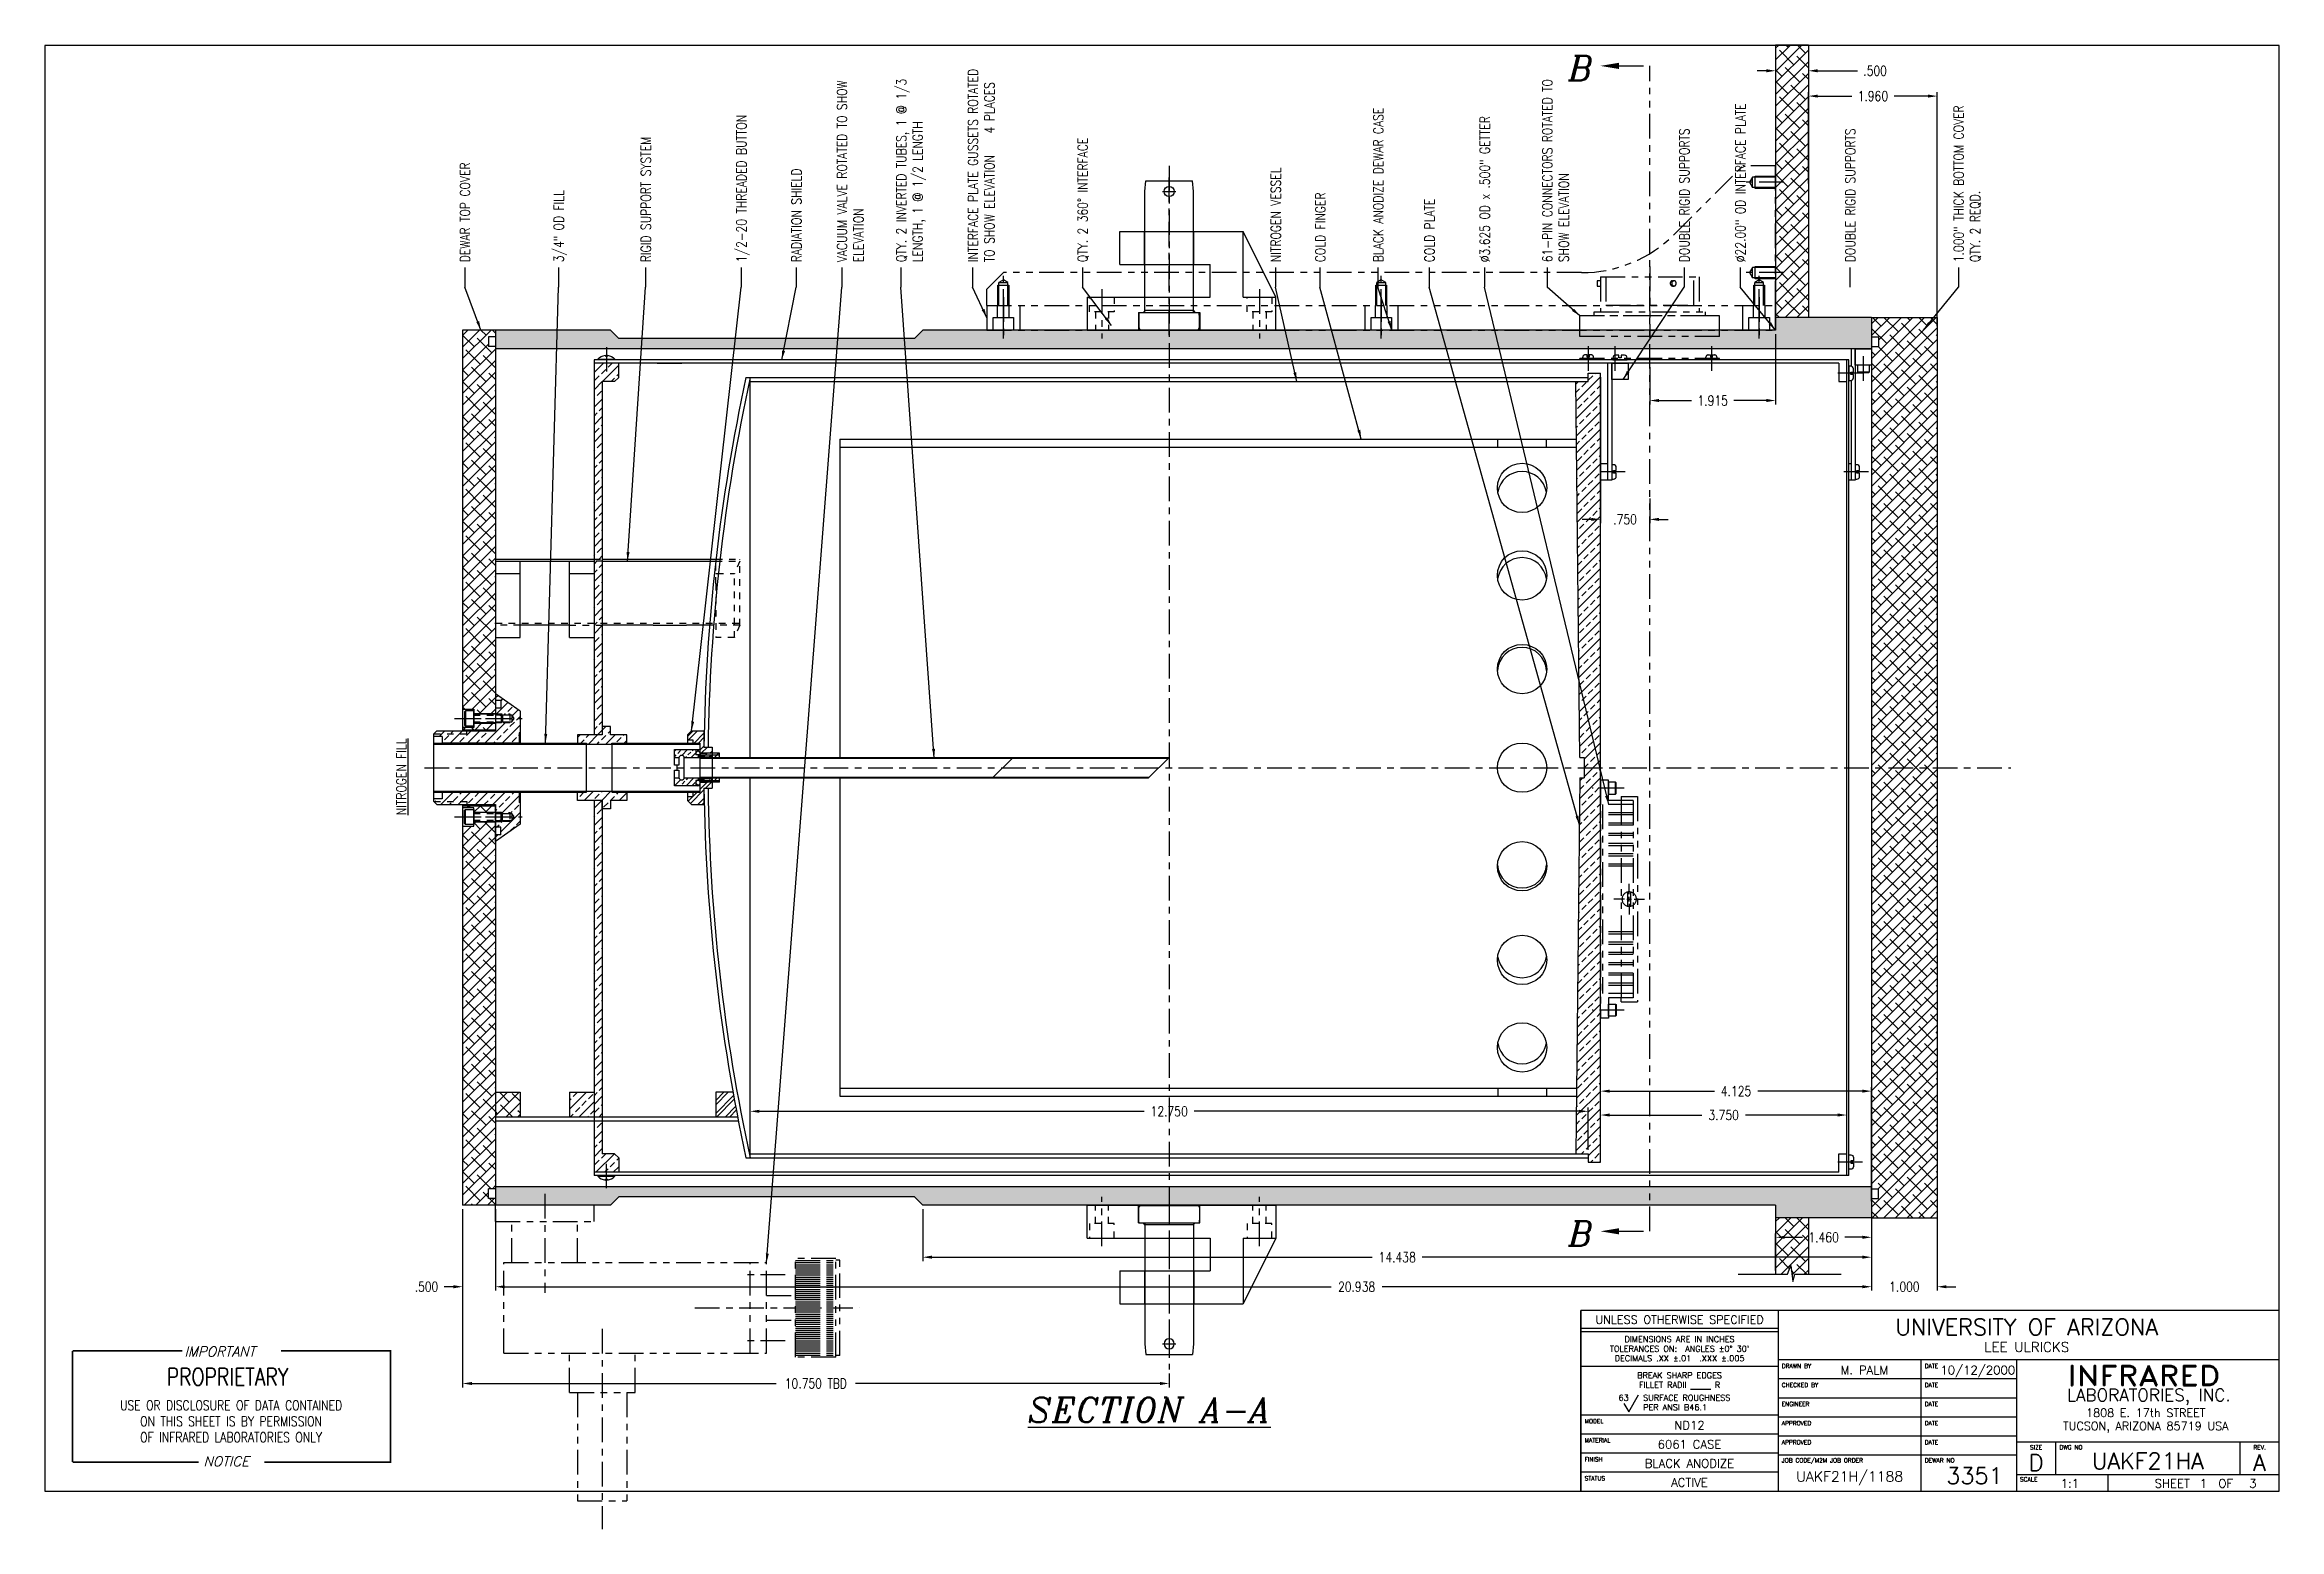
# Model space of a CAD drawing. Extents: x -84 to 28, y 0 to 23.
# Drawn here: x -6.17 to 27.83, y 0.17 to 22.75 of the extents above; entities that cross this region are included whole.
import ezdxf
from ezdxf.enums import TextEntityAlignment as Align

# ---------------------------------------------------------------- set-up
doc = ezdxf.new("R2010")
doc.units = 0
doc.header["$LTSCALE"] = 0.3
doc.header["$MEASUREMENT"] = 0
for name, pattern in [('CENTER', [2, 1.25, -0.25, 0.25, -0.25]), ('HIDDEN', [0.375, 0.25, -0.125]), ('PHANTOM', [2.5, 1.25, -0.25, 0.25, -0.25, 0.25, -0.25])]:
    doc.linetypes.add(name, pattern=pattern)
doc.layers.get('DEFPOINTS').update_dxf_attribs({"linetype": 'CONTINUOUS'})
for name, color, linetype in [('BDR1', 2, 'CONTINUOUS'), ('CENTER', 4, 'CENTER'), ('CONSTRUCT', 2, 'CONTINUOUS'), ('DIMENSION', 1, 'CONTINUOUS'), ('HATCH', 6, 'CONTINUOUS'), ('HIDDEN', 3, 'HIDDEN'), ('OBJECT', 2, 'CONTINUOUS'), ('PHANTOM', 5, 'PHANTOM'), ('TTL1', 2, 'CONTINUOUS'), ('TTL2', 1, 'CONTINUOUS'), ('TTL3', 6, 'CONTINUOUS')]:
    doc.layers.add(name, color=color, linetype=linetype)
doc.styles.add('ITALICC', font='italicc', dxfattribs={"height": 0.5})
doc.styles.add('ROMANS', font='romans.shx', dxfattribs={"width": 0.8, "height": 0.15})
doc.styles.add('TTL_FNCY', font='romand.shx')
doc.styles.add('TTL_STD', font='ROMANS.SHX')
doc.dimstyles.new('D-SIZE', dxfattribs={"dimscale": 0, "dimtxt": 0.15, "dimasz": 0.14, "dimexe": 0.06, "dimexo": 0.06, "dimgap": 0.09, "dimtad": 0, "dimdec": 3, "dimzin": 4, "dimtxsty": 'ROMANS', "dimcen": 0.09, "dimazin": 3, "dimtfac": 1, "dimtdec": 3, "dimtofl": 0, "dimtmove": 0, "dimatfit": 3, "dimtolj": 1, "dimtzin": 4})
pattern_1 = [(45, (-44.26423, 0.74293), (-0.08838835, 0.08838835), []), (135, (-44.26423, 0.74293), (-0.26516504, 0.08838835), [0.3125, -0.1875])]
pattern_2 = [(45, (-44.26423, 0.74293), (-0.1325825, 0.1325825), []), (45, (-44.13165, 0.74293), (-0.1325825, 0.1325825), [0.09375, -0.046875])]
pattern_3 = [(45, (-44.26423, 0.74293), (-0.0994369, 0.0994369), []), (45, (-44.19794, 0.74293), (-0.0994369, 0.0994369), [])]
pattern_4 = [(45, (39.09816, 11.75323), (-0.08838835, 0.08838835), []), (135, (39.09816, 11.75323), (-0.26516504, 0.08838835), [0.3125, -0.1875])]

msp = doc.modelspace()

# ---------------------------------------------------------------- texts
at = {"layer": 'DIMENSION', "style": 'ITALICC'}
for s, p in [('B', (17.0186, 22.2106)), ('B', (17.0186, 4.4791)), ('%%USECTION A-A', (8.7925, 1.794))]:
    msp.add_text(s, height=0.375, dxfattribs=at).set_placement(p)
at = {"layer": 'DIMENSION', "style": 'ROMANS', "width": 0.8}
msp.add_text('%%UNITROGEN FILL', height=0.15, rotation=90, dxfattribs=at).set_placement((-0.6645, 11.029))
at = {"layer": 'DIMENSION', "char_height": 0.15, "width": 3.265371, "attachment_point": 1, "rotation": 90, "style": 'ROMANS'}
for s, insert in [('VACUUM VALVE ROTATED TO SHOW ELEVATION', (5.8908, 19.4438)), ('QTY. 2 INVERTED TUBES, 1 @ 1/3 LENGTH, 1 @ 1/2 LENGTH', (6.792, 19.4438)), ('INTERFACE PLATE GUSSETS ROTATED TO SHOW ELEVATION    4 PLACES', (7.8829, 19.4438)), ('61-PIN CONNECTORS ROTATED TO SHOW ELEVATION', (16.6229, 19.4438)), ('BLACK ANODIZE DEWAR CASE', (14.05, 19.4438)), ('%%c22.00" OD INTERFACE PLATE', (19.5598, 19.4438)), ('1.000" THICK BOTTOM COVER    QTY. 2 REQD.', (22.8808, 19.4438)), ('1/2-20 THREADED BUTTON', (4.3599, 19.4438)), ('%%c3.625 OD x .500" GETTER', (15.6701, 19.4438)), ('DOUBLE RIGID SUPPORTS ', (18.7077, 19.4438)), ('DOUBLE RIGID SUPPORTS ', (21.2312, 19.4438)), ('RIGID SUPPORT SYSTEM', (2.9062, 19.4438)), ('QTY. 2 360° INTERFACE ', (9.5526, 19.4438)), ('DEWAR TOP COVER', (0.1544, 19.4438)), ('RADIATION SHIELD', (5.1977, 19.4438)), ('NITROGEN VESSEL', (12.4907, 19.4438)), ('3/4" OD FILL', (1.5808, 19.4438)), ('COLD FINGER', (13.168, 19.4438)), ('COLD PLATE', (14.8287, 19.4438))]:
    msp.add_mtext(s, dxfattribs=dict(at, insert=insert))

# ---------------------------------------------------------------- blocks, each defined once
blk = doc.blocks.new('*U2')
at = {"layer": 'CENTER'}
blk.add_line((-0.194, 0), (0.25, 0), dxfattribs=at)
at = {"layer": 'OBJECT'}
blk.add_lwpolyline([(-0.01, 0.129, 0.195436), (-0.068, 0.015), (-0.053, 0.015), (-0.053, -0.015), (-0.068, -0.015, 0.195436), (-0.01, -0.129), (0, -0.129), (0, 0.129), (-0.01, 0.129), (-0.01, -0.129)], format="xyb", dxfattribs=at)
blk = doc.blocks.new('8INCHVALVESIDEPHANTOM_KEY')
at = {"layer": 'CENTER'}
for p, q in [((0.875, 1.88188), (0.875, 4.93187)), ((3.6595, 2.0625), (3.0625, 2.0625)), ((2.28465, 1.5625), (4.78575, 1.5625)), ((0, -0.17053), (0, 1.33284)), ((3.6595, 1.0625), (3.0625, 1.0625))]:
    blk.add_line(p, q, dxfattribs=at)
at = {"layer": 'PHANTOM'}
for p, q in [((0.5, 2.85), (0.5, 4.5)), ((0.5, 4.5), (1.25, 4.5)), ((1.25, 2.85), (1.25, 4.5)), ((0.375, 2.85), (1.375, 2.85)), ((0.375, 2.85), (0.375, 2.25)), ((1.375, 2.85), (1.375, 2.25)), ((-0.625, 2.25), (3.375, 2.25)), ((-0.625, 2.25), (-0.625, 0.875)), ((3.125, 2.25), (3.125, 0.875)), ((3.375, 2.25), (3.375, 0.875)), ((3.8125, 2.3125), (3.8125, 0.8125)), ((4.4275, 2.3125), (3.8125, 2.3125)), ((3.8125, 2.28125), (4.4275, 2.28125)), ((3.8125, 2.25), (4.4275, 2.25)), ((3.8125, 2.21875), (4.4275, 2.21875)), ((3.8125, 2.1875), (4.4275, 2.1875)), ((3.8125, 2.15625), (4.4275, 2.15625)), ((3.8125, 2.125), (4.4275, 2.125)), ((3.8125, 2.09375), (4.4275, 2.09375)), ((3.8125, 2.0625), (4.4275, 2.0625)), ((4.4275, 2.3125), (4.4275, 0.8125)), ((4.4875, 2.2875), (4.4275, 2.2875)), ((4.4875, 2.2875), (4.4875, 0.8375)), ((3.375, 1.75), (3.8125, 1.75)), ((3.8125, 2.03125), (4.4275, 2.03125)), ((3.8125, 2), (4.4275, 2)), ((3.8125, 1.96875), (4.4275, 1.96875)), ((3.8125, 1.9375), (4.4275, 1.9375)), ((3.8125, 1.90625), (4.4275, 1.90625)), ((3.8125, 1.875), (4.4275, 1.875)), ((3.8125, 1.84375), (4.4275, 1.84375)), ((3.8125, 1.8125), (4.4275, 1.8125)), ((3.8125, 1.78125), (4.4275, 1.78125)), ((3.8125, 1.75), (4.4275, 1.75)), ((3.8125, 1.71875), (4.4275, 1.71875)), ((3.375, 1.375), (3.8125, 1.375)), ((3.8125, 1.6875), (4.4275, 1.6875)), ((3.8125, 1.65625), (4.4275, 1.65625)), ((3.8125, 1.625), (4.4275, 1.625)), ((3.8125, 1.59375), (4.4275, 1.59375)), ((3.8125, 1.5625), (4.4275, 1.5625)), ((3.8125, 1.5625), (4.4275, 1.5625)), ((3.8125, 1.53125), (4.4275, 1.53125)), ((3.8125, 1.5), (4.4275, 1.5)), ((3.8125, 1.46875), (4.4275, 1.46875)), ((3.8125, 1.4375), (4.4275, 1.4375)), ((3.8125, 1.40625), (4.4275, 1.40625)), ((3.8125, 1.375), (4.4275, 1.375)), ((3.8125, 1.34375), (4.4275, 1.34375)), ((3.8125, 1.3125), (4.4275, 1.3125)), ((3.8125, 1.28125), (4.4275, 1.28125)), ((3.8125, 1.25), (4.4275, 1.25)), ((3.8125, 1.21875), (4.4275, 1.21875)), ((3.8125, 1.1875), (4.4275, 1.1875)), ((3.8125, 1.15625), (4.4275, 1.15625)), ((3.8125, 1.125), (4.4275, 1.125)), ((3.8125, 1.09375), (4.4275, 1.09375)), ((3.8125, 1.0625), (4.4275, 1.0625)), ((3.8125, 1.03125), (4.4275, 1.03125)), ((-0.625, 0.875), (3.375, 0.875)), ((-0.5, 0.875), (-0.5, 0.25)), ((0.5, 0.875), (0.5, 0.25)), ((3.8125, 1), (4.4275, 1)), ((3.8125, 0.96875), (4.4275, 0.96875)), ((3.8125, 0.9375), (4.4275, 0.9375)), ((3.8125, 0.90625), (4.4275, 0.90625)), ((3.8125, 0.875), (4.4275, 0.875)), ((3.8125, 0.84375), (4.4275, 0.84375)), ((4.4275, 0.8125), (3.8125, 0.8125)), ((4.4875, 0.8375), (4.4275, 0.8375)), ((-0.75, 0.25), (0.75, 0.25)), ((-0.75, 0.25), (-0.75, 0)), ((0.75, 0), (-0.75, 0)), ((0.75, 0.25), (0.75, 0))]:
    blk.add_line(p, q, dxfattribs=at)
blk = doc.blocks.new('*U6')
at = {"layer": 'CENTER'}
blk.add_line((-0.125, 0), (0.407, 0), dxfattribs=at)
at = {"layer": 'HIDDEN'}
blk.add_lwpolyline([(0, 0.069), (0.218, 0.069), (0.218, -0.069), (0, -0.069)], dxfattribs=at)
at = {"layer": 'OBJECT'}
for p, q in [((0, 0.053), (0.25, 0.053)), ((0, -0.053), (0.25, -0.053))]:
    blk.add_line(p, q, dxfattribs=at)
blk.add_lwpolyline([(0.282, 0), (0.25, 0.053), (0.25, -0.053), (0.282, 0)], dxfattribs=at)
blk = doc.blocks.new('*U7')
at = {"layer": 'CENTER'}
blk.add_line((-0.125, 0), (0.407, 0), dxfattribs=at)
at = {"layer": 'HIDDEN'}
blk.add_lwpolyline([(0, 0.069), (0.218, 0.069), (0.218, -0.069), (0, -0.069)], dxfattribs=at)
at = {"layer": 'OBJECT'}
for p, q in [((0, 0.053), (0.25, 0.053)), ((0, -0.053), (0.25, -0.053))]:
    blk.add_line(p, q, dxfattribs=at)
blk.add_lwpolyline([(0.282, 0), (0.25, 0.053), (0.25, -0.053), (0.282, 0)], dxfattribs=at)
blk = doc.blocks.new('*U8')
at = {"layer": 'CENTER'}
blk.add_line((-0.125, 0), (0.625, 0), dxfattribs=at)
at = {"layer": 'OBJECT'}
for p, q in [((0.168, 0.07475), (0.5, 0.07475)), ((0.168, -0.07475), (0.5, -0.07475))]:
    blk.add_line(p, q, dxfattribs=at)
blk.add_lwpolyline([(0, 0.14065), (0.168, 0.14065), (0.168, -0.14065), (0, -0.14065)], dxfattribs=at)
blk = doc.blocks.new('*U9')
at = {"layer": 'CENTER'}
blk.add_line((-0.263, 0), (0.5625, 0), dxfattribs=at)
at = {"layer": 'HIDDEN'}
for p, q in [((0, 0.0504), (0.4189, 0.0504)), ((0, -0.0504), (0.4189, -0.0504))]:
    blk.add_line(p, q, dxfattribs=at)
at = {"layer": 'OBJECT'}
blk.add_line((0.4189, 0.069), (0.4189, -0.069), dxfattribs=at)
for points in [[(-0.1267, 0.113), (-0.138, 0.1017), (-0.138, -0.1017), (-0.1267, -0.113), (0, -0.113), (0, 0.113), (-0.1267, 0.113), (-0.1267, -0.113)], [(0, 0.069), (0.4189, 0.069), (0.4375, 0.0504), (0.4375, -0.0504), (0.4189, -0.069), (0, -0.069)]]:
    blk.add_lwpolyline(points, dxfattribs=at)
blk = doc.blocks.new('*U15')
at = {"layer": 'CENTER'}
blk.add_line((-0.205, 0), (0.25, 0), dxfattribs=at)
at = {"layer": 'OBJECT'}
blk.add_lwpolyline([(-0.026, 0.1095, 0.4142136), (-0.068, 0.0675), (-0.068, 0.0195), (-0.028, 0.0195), (-0.028, -0.0195), (-0.068, -0.0195), (-0.068, -0.0675, 0.4142136), (-0.026, -0.1095), (0, -0.1095), (0, 0.1095)], format="xyb", close=True, dxfattribs=at)
blk = doc.blocks.new('DSIZE')
at = {"layer": 'BDR1'}
for p, q in [((0, 22), (0, 0)), ((34, 22), (0, 22)), ((34, 0), (34, 22)), ((0, 0), (34, 0))]:
    blk.add_line(p, q, dxfattribs=at)
at = {"layer": 'TTL1'}
for p, q in [((23.375, 2.75), (23.375, 0)), ((23.375, 0), (23.375, 2.75)), ((34, 2.75), (23.375, 2.75)), ((26.375, 2.75), (26.375, 0)), ((26.375, 2.475), (23.375, 2.475)), ((26.375, 2.425), (23.375, 2.425)), ((26.375, 1.9), (23.375, 1.9)), ((34, 2), (26.375, 2)), ((30, 1.71), (26.375, 1.71)), ((28.55, 0), (28.55, 2)), ((30, 2), (30, 0)), ((30, 1.42), (26.375, 1.42)), ((26.375, 1.16), (23.375, 1.16)), ((30, 1.13), (26.375, 1.13)), ((26.375, 0.87), (23.375, 0.87)), ((30, 0.84), (26.375, 0.84)), ((34, 0.75), (30, 0.75)), ((30.6, 0.25), (30.6, 0.75)), ((33.4, 0.75), (33.4, 0.25)), ((26.375, 0.58), (23.375, 0.58)), ((30, 0.55), (26.375, 0.55)), ((26.375, 0.29), (23.375, 0.29)), ((34, 0.25), (30, 0.25)), ((31.39, 0.25), (31.39, 0))]:
    blk.add_line(p, q, dxfattribs=at)
at = {"layer": 'TTL3'}
for p, q in [((24.101, 1.208), (24.251, 1.468)), ((24.026, 1.338), (24.101, 1.208))]:
    blk.add_line(p, q, dxfattribs=at)
at = {"layer": 'TTL1', "style": 'TTL_STD'}
for tag, height, flags, p in [('DWG-NAME', 0.25, 4, (30.157, 2.375)), ('DEWAR-NO', 0.25, 12, (29.362, 0.113)), ('DWG-NO', 0.25, 4, (32, 0.337)), ('CODE', 0.156, 12, (27.463, 0.148))]:
    blk.add_attdef(tag, text='', height=height, dxfattribs=dict(at, flags=flags)).set_placement(p, align=Align.CENTER)
at = {"layer": 'TTL2'}
for s, height, style, p in [('UNLESS OTHERWISE SPECIFIED', 0.125, 'TTL_STD', (24.875, 2.55)), ('LABORATORIES, INC.', 0.1875, 'TTL_FNCY', (32.015, 1.371)), ('TUCSON, ARIZONA 85719 USA', 0.125, 'TTL_STD', (31.968, 0.931)), ('1808 E. 17th STREET', 0.125, 'TTL_STD', (31.968, 1.133)), ('D', 0.25, 'TTL_STD', (30.3, 0.312)), ('SHEET    OF', 0.13, 'TTL_STD', (32.7, 0.055))]:
    blk.add_text(s, height=height, dxfattribs=dict(at, style=style)).set_placement(p, align=Align.CENTER)
at = {"layer": 'TTL2', "style": 'TTL_FNCY', "width": 1.115273}
blk.add_text('INFRARED', height=0.3, dxfattribs=at).set_placement((30.777, 1.612), (33.103, 1.612), align=Align.FIT)
at = {"layer": 'TTL2', "style": 'TTL_STD'}
for tag, height, flags, p in [('DWG-DESC', 0.15, 4, (30.157, 2.12)), ('DRAFTER', 0.13, 4, (27.687, 1.78)), ('DATE-ISSUE', 0.13, 4, (29.412, 1.78)), ('MODEL', 0.13, 4, (25.025, 0.94)), ('MAT_L', 0.13, 12, (25.025, 0.65)), ('FIN', 0.13, 12, (25.025, 0.36)), ('DWG-REV', 0.25, 12, (33.7, 0.312)), ('STATUS', 0.13, 12, (25.025, 0.07)), ('DWG-SCALE', 0.13, 12, (30.812, 0.055)), ('SH_NO', 0.13, 4, (32.844, 0.055)), ('SH_NO', 0.13, 4, (33.597, 0.055))]:
    blk.add_attdef(tag, text='', height=height, dxfattribs=dict(at, flags=flags)).set_placement(p, align=Align.CENTER)
at = {"layer": 'TTL3', "style": 'TTL_STD'}
for s, height, p in [("TOLERANCES ON:  ANGLES %%p0%%d 30'", 0.09, (24.875, 2.124)), ('DECIMALS .XX %%p.01  .XXX %%p.005', 0.09, (24.875, 1.979)), ('DIMENSIONS ARE IN INCHES', 0.09, (24.875, 2.27)), ('BREAK SHARP EDGES', 0.09, (24.875, 1.72)), ('63', 0.09, (24.024, 1.379)), ('FILLET RADII %%u     %%u R', 0.09, (24.875, 1.574)), ('SIZE', 0.065, (30.3, 0.637)), ('REV.', 0.065, (33.7, 0.637))]:
    blk.add_text(s, height=height, dxfattribs=at).set_placement(p, align=Align.CENTER)
for s, height, p in [('DRAWN BY', 0.065, (26.43, 1.875)), ('DATE', 0.065, (28.605, 1.875)), ('SURFACE ROUGHNESS', 0.09, (24.321, 1.379)), ('CHECKED BY', 0.065, (26.43, 1.585)), ('DATE', 0.065, (28.605, 1.585)), ('MODEL', 0.065, (23.43, 1.035)), ('PER ANSI B46.1', 0.09, (24.321, 1.233)), ('APPROVED', 0.065, (26.43, 1.005)), ('ENGINEER', 0.065, (26.43, 1.295)), ('DATE', 0.065, (28.605, 1.295)), ('DATE', 0.065, (28.605, 1.005)), ('MATERIAL', 0.065, (23.43, 0.745)), ('APPROVED', 0.065, (26.43, 0.715)), ('DATE', 0.065, (28.605, 0.715)), ('DWG NO', 0.065, (30.655, 0.637)), ('FINISH', 0.065, (23.43, 0.455)), ('JOB CODE/M2M JOB ORDER', 0.065, (26.43, 0.438)), ('DEWAR NO', 0.065, (28.605, 0.438)), ('STATUS', 0.065, (23.43, 0.165)), ('SCALE', 0.065, (30.055, 0.15))]:
    blk.add_text(s, height=height, dxfattribs=at).set_placement(p)
blk = doc.blocks.new('PNOTE')
at = {"layer": 'DIMENSION', "const_width": 0.025}
for points in [[(0, 0), (0, 1.69)], [(0, 1.69), (1.669, 1.69)], [(3.169, 1.69), (4.838, 1.69), (4.838, 0), (2.919, 0)], [(1.919, 0), (0, 0)]]:
    blk.add_lwpolyline(points, dxfattribs=at)
at = {"layer": 'DIMENSION', "style": 'ITALICC'}
for s, p in [('IMPORTANT', (1.701, 1.606)), ('NOTICE', (1.992, -0.065))]:
    blk.add_text(s, height=0.15, dxfattribs=at).set_placement(p)
at = {"layer": 'DIMENSION', "style": 'ROMANS', "width": 0.8}
blk.add_text('PROPRIETARY', height=0.2625, dxfattribs=at).set_placement((1.432, 1.166))
for s, p in [('USE OR DISCLOSURE OF DATA CONTAINED', (2.412, 0.787)), ('ON THIS SHEET IS BY PERMISSION', (2.412, 0.544)), ('OF INFRARED LABORATORIES ONLY', (2.412, 0.302))]:
    blk.add_text(s, height=0.15, dxfattribs=at).set_placement(p, align=Align.CENTER)
blk = doc.blocks.new('*D22')
at = {"layer": 'DEFPOINTS', "color": 0}
for p in [(21.63, 5.097), (22.63, 5.097), (22.63, 3.856)]:
    blk.add_point(p, dxfattribs=at)
at = {"layer": 'DIMENSION', "color": 0}
for p, q in [((21.63, 5.037), (21.63, 3.796)), ((22.63, 5.037), (22.63, 3.796)), ((21.49, 3.856), (21.35, 3.856)), ((22.77, 3.856), (22.91, 3.856))]:
    blk.add_line(p, q, dxfattribs=at)
for points in [[(21.49, 3.879), (21.49, 3.832), (21.63, 3.856)], [(22.77, 3.879), (22.77, 3.832), (22.63, 3.856)]]:
    blk.add_solid(points, dxfattribs=at)
at = {"layer": 'DIMENSION', "color": 0, "insert": (22.13, 3.856), "char_height": 0.15, "attachment_point": 5, "style": 'ROMANS'}
blk.add_mtext('\\A1;1.000', dxfattribs=at)
blk = doc.blocks.new('PC')
at = {"layer": 'PHANTOM'}
for p, q in [((65.79, 24.153), (65.79, 23.621)), ((65.79, 24.153), (67.29, 24.153)), ((65.87, 24.153), (65.87, 23.724)), ((66.54, 24.308), (66.54, 23.254)), ((67.21, 23.724), (67.21, 24.153)), ((67.29, 24.153), (67.29, 23.621)), ((65.74, 24.093), (65.74, 24.013)), ((65.79, 24.093), (65.74, 24.093)), ((65.74, 24.013), (65.79, 24.013)), ((66.885, 24.093), (66.908, 24.093)), ((66.885, 24.013), (66.908, 24.013)), ((67.602, 23.558), (65.477, 23.558)), ((65.477, 23.246), (65.477, 23.558)), ((65.87, 23.724), (67.21, 23.724)), ((67.602, 23.246), (67.602, 23.558)), ((67.602, 23.246), (65.477, 23.246))]:
    blk.add_line(p, q, dxfattribs=at)
for points in [[(66.885, 24.093), (66.885, 24.093), (66.885, 24.093), (66.885, 24.093, 0.111998), (66.872, 24.09, 0.103098), (66.861, 24.082, 0.092589), (66.853, 24.069, 0.086319), (66.851, 24.053, 0.086319)], [(66.851, 24.053, 0.086319), (66.853, 24.038, 0.092589), (66.861, 24.025, 0.103098), (66.872, 24.016, 0.111998), (66.885, 24.013), (66.885, 24.013), (66.885, 24.013)]]:
    blk.add_lwpolyline(points, format="xyb", dxfattribs=at)
blk.add_lwpolyline([(66.874, 24.053, 0.086319), (66.876, 24.038, 0.092589), (66.884, 24.025, 0.103098), (66.895, 24.016, 0.111998), (66.908, 24.013, 0.111998), (66.921, 24.016, 0.103098), (66.933, 24.025, 0.092589), (66.94, 24.038, 0.086319), (66.943, 24.053, 0.086319), (66.94, 24.069, 0.092589), (66.933, 24.082, 0.103098), (66.921, 24.09, 0.111998), (66.908, 24.093, 0.111998), (66.895, 24.09, 0.103098), (66.884, 24.082, 0.092589), (66.876, 24.069, 0.086319)], format="xyb", close=True, dxfattribs=at)
blk.add_lwpolyline([(67.383, 23.621), (67.383, 23.558), (65.696, 23.558), (65.696, 23.621)], close=True, dxfattribs=at)
blk = doc.blocks.new('*D24')
at = {"layer": 'DEFPOINTS', "color": 0}
for p in [(0.693, 5.097), (21.63, 5.097), (0.693, 3.856)]:
    blk.add_point(p, dxfattribs=at)
at = {"layer": 'DIMENSION', "color": 0}
for p, q in [((0.693, 5.037), (0.693, 3.796)), ((21.63, 5.037), (21.63, 3.796)), ((0.833, 3.856), (13.408, 3.856)), ((21.49, 3.856), (14.182, 3.856))]:
    blk.add_line(p, q, dxfattribs=at)
for points in [[(0.833, 3.879), (0.833, 3.832), (0.693, 3.856)], [(21.49, 3.879), (21.49, 3.832), (21.63, 3.856)]]:
    blk.add_solid(points, dxfattribs=at)
at = {"layer": 'DIMENSION', "color": 0, "insert": (13.795, 3.856), "char_height": 0.15, "attachment_point": 5, "style": 'ROMANS'}
blk.add_mtext('\\A1;20.938', dxfattribs=at)
blk = doc.blocks.new('*D25')
at = {"layer": 'DEFPOINTS', "color": 0}
for p in [(0.193, 5.097), (0.693, 5.097), (0.193, 3.856)]:
    blk.add_point(p, dxfattribs=at)
at = {"layer": 'DIMENSION', "color": 0}
for p, q in [((0.193, 5.037), (0.193, 3.796)), ((0.693, 5.037), (0.693, 3.796)), ((0.053, 3.856), (-0.087, 3.856)), ((0.833, 3.856), (0.973, 3.856))]:
    blk.add_line(p, q, dxfattribs=at)
for points in [[(0.053, 3.879), (0.053, 3.832), (0.193, 3.856)], [(0.833, 3.879), (0.833, 3.832), (0.693, 3.856)]]:
    blk.add_solid(points, dxfattribs=at)
at = {"layer": 'DIMENSION', "color": 0, "insert": (-0.357, 3.856), "char_height": 0.15, "attachment_point": 5, "style": 'ROMANS'}
blk.add_mtext('\\A1;.500', dxfattribs=at)
blk = doc.blocks.new('*D26')
at = {"layer": 'DEFPOINTS', "color": 0}
for p in [(7.193, 5.097), (21.63, 5.097), (7.193, 4.305)]:
    blk.add_point(p, dxfattribs=at)
at = {"layer": 'DIMENSION', "color": 0}
for p, q in [((7.193, 5.037), (7.193, 4.245)), ((21.63, 5.037), (21.63, 4.245)), ((7.333, 4.305), (14.033, 4.305)), ((21.49, 4.305), (14.79, 4.305))]:
    blk.add_line(p, q, dxfattribs=at)
for points in [[(7.333, 4.329), (7.333, 4.282), (7.193, 4.305)], [(21.49, 4.329), (21.49, 4.282), (21.63, 4.305)]]:
    blk.add_solid(points, dxfattribs=at)
at = {"layer": 'DIMENSION', "color": 0, "insert": (14.412, 4.305), "char_height": 0.15, "attachment_point": 5, "style": 'ROMANS'}
blk.add_mtext('\\A1;14.438', dxfattribs=at)
blk = doc.blocks.new('*D27')
at = {"layer": 'DEFPOINTS', "color": 0}
for p in [(17.318, 6.525), (4.568, 5.816), (17.318, 5.878)]:
    blk.add_point(p, dxfattribs=at)
at = {"layer": 'DIMENSION', "color": 0}
for p, q in [((4.568, 5.876), (4.568, 6.585)), ((4.708, 6.525), (10.564, 6.525)), ((17.178, 6.525), (11.321, 6.525)), ((17.318, 5.938), (17.318, 6.585))]:
    blk.add_line(p, q, dxfattribs=at)
for points in [[(4.708, 6.548), (4.708, 6.502), (4.568, 6.525)], [(17.178, 6.548), (17.178, 6.502), (17.318, 6.525)]]:
    blk.add_solid(points, dxfattribs=at)
at = {"layer": 'DIMENSION', "color": 0, "insert": (10.943, 6.525), "char_height": 0.15, "attachment_point": 5, "style": 'ROMANS'}
blk.add_mtext('\\A1;12.750', dxfattribs=at)
blk = doc.blocks.new('*D28')
at = {"layer": 'DEFPOINTS', "color": 0}
for p in [(21.63, 6.832), (17.505, 5.753), (21.63, 5.097)]:
    blk.add_point(p, dxfattribs=at)
at = {"layer": 'DIMENSION', "color": 0}
for p, q in [((17.505, 5.813), (17.505, 6.892)), ((17.645, 6.832), (19.238, 6.832)), ((21.49, 6.832), (19.898, 6.832)), ((21.63, 5.157), (21.63, 6.892))]:
    blk.add_line(p, q, dxfattribs=at)
for points in [[(17.645, 6.855), (17.645, 6.809), (17.505, 6.832)], [(21.49, 6.855), (21.49, 6.809), (21.63, 6.832)]]:
    blk.add_solid(points, dxfattribs=at)
at = {"layer": 'DIMENSION', "color": 0, "insert": (19.568, 6.832), "char_height": 0.15, "attachment_point": 5, "style": 'ROMANS'}
blk.add_mtext('\\A1;4.125', dxfattribs=at)
blk = doc.blocks.new('*D31')
at = {"layer": 'DEFPOINTS', "color": 0}
for p in [(0.193, 4.416), (10.943, 2.597), (10.943, 2.384)]:
    blk.add_point(p, dxfattribs=at)
at = {"layer": 'DIMENSION', "color": 0}
for p, q in [((0.193, 4.356), (0.193, 2.324)), ((0.333, 2.384), (4.964, 2.384)), ((10.803, 2.384), (6.172, 2.384)), ((10.943, 2.537), (10.943, 2.324))]:
    blk.add_line(p, q, dxfattribs=at)
for points in [[(0.333, 2.407), (0.333, 2.36), (0.193, 2.384)], [(10.803, 2.407), (10.803, 2.36), (10.943, 2.384)]]:
    blk.add_solid(points, dxfattribs=at)
at = {"layer": 'DIMENSION', "color": 0, "insert": (5.568, 2.384), "char_height": 0.15, "attachment_point": 5, "style": 'ROMANS'}
blk.add_mtext('\\A1;10.750 TBD', dxfattribs=at)
blk = doc.blocks.new('PH_GETTER')
at = {"layer": 'PHANTOM'}
for p, q in [((-25.3, -0.312), (-25.787, -0.312)), ((-25.662, -0.188), (-25.662, -3.812)), ((-25.537, -0.188), (-25.662, -0.188)), ((-25.537, -0.5), (-25.537, -0.188)), ((-25.63, -0.562), (-25.63, -3.438)), ((-25.162, -0.562), (-25.63, -0.562)), ((-25.349, -0.5), (-25.537, -0.5)), ((-25.349, -0.438), (-25.099, -0.438)), ((-25.349, -0.438), (-25.349, -0.5)), ((-25.349, -0.5), (-25.349, -3.5)), ((-25.162, -0.5), (-25.349, -0.5)), ((-25.162, -0.5), (-25.162, -3.5)), ((-25.099, -0.438), (-25.099, -3.562)), ((-25.162, -0.688), (-25.63, -0.688)), ((-25.162, -0.719), (-25.63, -0.719)), ((-25.162, -0.844), (-25.63, -0.844)), ((-25.162, -0.875), (-25.63, -0.875)), ((-25.162, -1), (-25.63, -1)), ((-25.162, -1.031), (-25.63, -1.031)), ((-25.162, -1.156), (-25.63, -1.156)), ((-25.162, -1.188), (-25.63, -1.188)), ((-25.162, -1.312), (-25.63, -1.312)), ((-25.162, -1.344), (-25.63, -1.344)), ((-25.162, -1.469), (-25.63, -1.469)), ((-25.162, -1.5), (-25.63, -1.5)), ((-25.297, -2), (-25.459, -2)), ((-25.261, -2), (-25.188, -2)), ((-25.224, -1.927), (-25.224, -1.765)), ((-25.224, -2.037), (-25.224, -1.964)), ((-25.151, -2), (-24.99, -2)), ((-25.224, -2.073), (-25.224, -2.235)), ((-25.162, -2.5), (-25.63, -2.5)), ((-25.162, -2.531), (-25.63, -2.531)), ((-25.162, -2.656), (-25.63, -2.656)), ((-25.162, -2.688), (-25.63, -2.688)), ((-25.162, -2.812), (-25.63, -2.812)), ((-25.162, -2.844), (-25.63, -2.844)), ((-25.162, -2.969), (-25.63, -2.969)), ((-25.162, -3), (-25.63, -3)), ((-25.162, -3.125), (-25.63, -3.125)), ((-25.162, -3.156), (-25.63, -3.156)), ((-25.162, -3.281), (-25.63, -3.281)), ((-25.162, -3.312), (-25.63, -3.312)), ((-25.3, -3.688), (-25.787, -3.688)), ((-25.162, -3.438), (-25.63, -3.438)), ((-25.537, -3.5), (-25.537, -3.812)), ((-25.349, -3.5), (-25.537, -3.5)), ((-25.537, -3.596), (-25.434, -3.596)), ((-25.537, -3.779), (-25.537, -3.596)), ((-25.434, -3.596), (-25.434, -3.779)), ((-25.434, -3.596), (-25.425, -3.605)), ((-25.425, -3.605), (-25.425, -3.77)), ((-25.162, -3.5), (-25.349, -3.5)), ((-25.349, -3.562), (-25.349, -3.5)), ((-25.349, -3.562), (-25.099, -3.562)), ((-25.537, -3.812), (-25.662, -3.812)), ((-25.434, -3.779), (-25.537, -3.779)), ((-25.425, -3.77), (-25.434, -3.779))]:
    blk.add_line(p, q, dxfattribs=at)
blk.add_lwpolyline([(-25.434, -0.404), (-25.425, -0.395), (-25.425, -0.23), (-25.434, -0.221), (-25.537, -0.221), (-25.537, -0.404), (-25.434, -0.404), (-25.434, -0.221)], dxfattribs=at)
for points in [[(-25.205, -1.892, 1), (-25.244, -2.108), (-25.244, -1.892)], [(-25.244, -2.108, 1), (-25.205, -1.892), (-25.205, -2.108)]]:
    blk.add_lwpolyline(points, format="xyb", dxfattribs=at)
blk = doc.blocks.new('*D38')
at = {"layer": 'DEFPOINTS', "color": 0}
for p in [(21.255, 6.468), (17.505, 6.206), (21.255, 5.878)]:
    blk.add_point(p, dxfattribs=at)
at = {"layer": 'DIMENSION', "color": 0}
for p, q in [((17.505, 6.266), (17.505, 6.528)), ((17.645, 6.468), (19.05, 6.468)), ((21.115, 6.468), (19.71, 6.468)), ((21.255, 5.938), (21.255, 6.528))]:
    blk.add_line(p, q, dxfattribs=at)
for points in [[(17.645, 6.492), (17.645, 6.445), (17.505, 6.468)], [(21.115, 6.492), (21.115, 6.445), (21.255, 6.468)]]:
    blk.add_solid(points, dxfattribs=at)
at = {"layer": 'DIMENSION', "color": 0, "insert": (19.38, 6.468), "char_height": 0.15, "attachment_point": 5, "style": 'ROMANS'}
blk.add_mtext('\\A1;3.750', dxfattribs=at)
blk = doc.blocks.new('*D39')
at = {"layer": 'DEFPOINTS', "color": 0}
for p in [(17.505, 17.753), (18.255, 15.909), (18.255, 15.531)]:
    blk.add_point(p, dxfattribs=at)
at = {"layer": 'DIMENSION', "color": 0}
for p, q in [((17.505, 17.693), (17.505, 15.471)), ((18.255, 15.849), (18.255, 15.471)), ((17.365, 15.531), (17.225, 15.531)), ((18.395, 15.531), (18.535, 15.531))]:
    blk.add_line(p, q, dxfattribs=at)
for points in [[(17.365, 15.554), (17.365, 15.507), (17.505, 15.531)], [(18.395, 15.554), (18.395, 15.507), (18.255, 15.531)]]:
    blk.add_solid(points, dxfattribs=at)
at = {"layer": 'DIMENSION', "color": 0, "insert": (17.88, 15.531), "char_height": 0.15, "attachment_point": 5, "style": 'ROMANS'}
blk.add_mtext('\\A1;.750', dxfattribs=at)
blk = doc.blocks.new('*D52')
at = {"layer": 'DEFPOINTS', "color": 0}
for p in [(20.17, 18.409), (18.255, 17.909), (20.17, 17.339)]:
    blk.add_point(p, dxfattribs=at)
at = {"layer": 'DIMENSION', "color": 0}
for p, q in [((20.17, 18.349), (20.17, 17.279)), ((18.255, 17.849), (18.255, 17.279)), ((18.395, 17.339), (18.891, 17.339)), ((20.03, 17.339), (19.534, 17.339))]:
    blk.add_line(p, q, dxfattribs=at)
for points in [[(18.395, 17.363), (18.395, 17.316), (18.255, 17.339)], [(20.03, 17.363), (20.03, 17.316), (20.17, 17.339)]]:
    blk.add_solid(points, dxfattribs=at)
at = {"layer": 'DIMENSION', "color": 0, "insert": (19.213, 17.339), "char_height": 0.15, "attachment_point": 5, "style": 'ROMANS'}
blk.add_mtext('\\A1;1.915', dxfattribs=at)
blk = doc.blocks.new('*D54')
at = {"layer": 'DEFPOINTS', "color": 0}
for p in [(22.63, 21.971), (20.67, 20.581), (22.63, 18.409)]:
    blk.add_point(p, dxfattribs=at)
at = {"layer": 'DIMENSION', "color": 0}
for p, q in [((20.67, 20.641), (20.67, 22.031)), ((20.81, 21.971), (21.329, 21.971)), ((22.49, 21.971), (21.972, 21.971)), ((22.63, 18.469), (22.63, 22.031))]:
    blk.add_line(p, q, dxfattribs=at)
for points in [[(20.81, 21.994), (20.81, 21.948), (20.67, 21.971)], [(22.49, 21.994), (22.49, 21.948), (22.63, 21.971)]]:
    blk.add_solid(points, dxfattribs=at)
at = {"layer": 'DIMENSION', "color": 0, "insert": (21.65, 21.971), "char_height": 0.15, "attachment_point": 5, "style": 'ROMANS'}
blk.add_mtext('\\A1;1.960', dxfattribs=at)
blk = doc.blocks.new('*D55')
at = {"layer": 'DEFPOINTS', "color": 0}
for p in [(20.17, 22.753), (20.67, 22.753), (20.67, 22.356)]:
    blk.add_point(p, dxfattribs=at)
at = {"layer": 'DIMENSION', "color": 0}
for p, q in [((20.17, 22.693), (20.17, 22.296)), ((20.67, 22.693), (20.67, 22.296)), ((20.03, 22.356), (19.89, 22.356)), ((20.81, 22.356), (21.414, 22.356))]:
    blk.add_line(p, q, dxfattribs=at)
for points in [[(20.03, 22.38), (20.03, 22.333), (20.17, 22.356)], [(20.81, 22.38), (20.81, 22.333), (20.67, 22.356)]]:
    blk.add_solid(points, dxfattribs=at)
at = {"layer": 'DIMENSION', "color": 0, "insert": (21.684, 22.356), "char_height": 0.15, "attachment_point": 5, "style": 'ROMANS'}
blk.add_mtext('\\A1;.500', dxfattribs=at)
blk = doc.blocks.new('*D56')
at = {"layer": 'DEFPOINTS', "color": 0}
for p in [(20.17, 4.608), (21.63, 4.641), (20.17, 4.045)]:
    blk.add_point(p, dxfattribs=at)
at = {"layer": 'DIMENSION', "color": 0}
for p, q in [((20.17, 4.105), (20.17, 4.668)), ((20.31, 4.608), (20.579, 4.608)), ((21.49, 4.608), (21.222, 4.608)), ((21.63, 4.581), (21.63, 4.548))]:
    blk.add_line(p, q, dxfattribs=at)
for points in [[(20.31, 4.632), (20.31, 4.585), (20.17, 4.608)], [(21.49, 4.632), (21.49, 4.585), (21.63, 4.608)]]:
    blk.add_solid(points, dxfattribs=at)
at = {"layer": 'DIMENSION', "color": 0, "insert": (20.9, 4.608), "char_height": 0.15, "attachment_point": 5, "style": 'ROMANS'}
blk.add_mtext('\\A1;1.460', dxfattribs=at)
blk = doc.blocks.new('*U113')
at = {"layer": 'CENTER'}
blk.add_line((-0.125, 0), (0.5, 0), dxfattribs=at)
at = {"layer": 'PHANTOM'}
for p, q in [((0.194, 0.0885), (0.375, 0.0885)), ((0.194, -0.0885), (0.375, -0.0885))]:
    blk.add_line(p, q, dxfattribs=at)
blk.add_lwpolyline([(0, 0.15625), (0.194, 0.15625), (0.194, -0.15625), (0, -0.15625)], dxfattribs=at)
blk = doc.blocks.new('GUSSET_ASSEM_SIDE')
at = {"layer": 'PHANTOM'}
for p, q in [((-20.467, 15.057), (-19.428, 16.096)), ((-18.928, 16.096), (-19.428, 16.096)), ((-18.928, 13.971), (-18.928, 16.096)), ((-18.803, 15.846), (-19.451, 15.846)), ((-18.928, 15.925), (-19.278, 15.925)), ((-18.928, 15.766), (-19.278, 15.766)), ((-30.928, 14.221), (-30.678, 14.471)), ((-30.746, 13.971), (-30.746, 14.321)), ((-30.678, 13.846), (-30.678, 14.487)), ((-21.881, 14.471), (-30.678, 14.471)), ((-30.61, 13.971), (-30.61, 14.321)), ((-24.996, 13.971), (-24.996, 14.321)), ((-24.928, 13.846), (-24.928, 14.487)), ((-24.86, 13.971), (-24.86, 14.321)), ((-18.803, 14.471), (-19.451, 14.471)), ((-18.928, 14.55), (-19.278, 14.55)), ((-18.928, 14.391), (-19.278, 14.391)), ((-19.246, 13.971), (-19.246, 14.321)), ((-19.178, 13.846), (-19.178, 14.487)), ((-19.11, 13.971), (-19.11, 14.321)), ((-30.928, 13.971), (-30.928, 14.221)), ((-30.928, 13.971), (-30.928, 13.596)), ((-30.928, 13.971), (-18.928, 13.971)), ((-30.928, 13.971), (-18.928, 13.971)), ((-30.678, 14.096), (-30.678, 13.471)), ((-30.428, 13.971), (-30.428, 13.596)), ((-25.178, 13.971), (-25.178, 13.596)), ((-24.928, 14.096), (-24.928, 13.471)), ((-24.678, 13.971), (-24.678, 13.596)), ((-19.428, 13.596), (-19.428, 13.971)), ((-19.178, 14.096), (-19.178, 13.471)), ((-18.928, 13.596), (-18.928, 13.971)), ((-30.928, 13.596), (-18.928, 13.596))]:
    blk.add_line(p, q, dxfattribs=at)
for points in [[(-19.326, 15.846), (-19.278, 15.766), (-19.278, 15.925), (-19.326, 15.846)], [(-18.928, 15.751), (-19.24, 15.751), (-19.24, 15.941), (-18.928, 15.941)], [(-30.76, 13.971), (-30.76, 14.283), (-30.596, 14.283), (-30.596, 13.971)], [(-30.678, 14.362), (-30.746, 14.321), (-30.61, 14.321), (-30.678, 14.362)], [(-25.01, 13.971), (-25.01, 14.283), (-24.846, 14.283), (-24.846, 13.971)], [(-24.928, 14.362), (-24.996, 14.321), (-24.86, 14.321), (-24.928, 14.362)], [(-19.326, 14.471), (-19.278, 14.391), (-19.278, 14.55), (-19.326, 14.471)], [(-19.26, 13.971), (-19.26, 14.283), (-19.096, 14.283), (-19.096, 13.971)], [(-19.178, 14.362), (-19.246, 14.321), (-19.11, 14.321), (-19.178, 14.362)], [(-18.928, 14.376), (-19.24, 14.376), (-19.24, 14.566), (-18.928, 14.566)]]:
    blk.add_lwpolyline(points, dxfattribs=at)
blk.add_arc((-21.881, 16.471), 2, 270, 315, dxfattribs=at)
at = {"layer": 'PHANTOM', "rotation": 90}
for p in [(-30.678, 13.596), (-24.928, 13.596), (-19.178, 13.596)]:
    blk.add_blockref('*U113', p, dxfattribs=at)
blk = doc.blocks.new('*U132')
at = {"layer": 'CENTER'}
blk.add_line((-0.125, 0), (0.625, 0), dxfattribs=at)
at = {"layer": 'HIDDEN'}
for p, q in [((0.22, 0.1005), (0.5, 0.1005)), ((0.22, -0.1005), (0.5, -0.1005))]:
    blk.add_line(p, q, dxfattribs=at)
blk.add_lwpolyline([(0, 0.1875), (0.22, 0.1875), (0.22, -0.1875), (0, -0.1875)], dxfattribs=at)
blk = doc.blocks.new('CLEVIS_PIN')
at = {"layer": 'CENTER'}
for p, q in [((-37.224, 18.919), (-34.8, 18.919)), ((-35.139, 18.919), (-34.939, 18.919)), ((-35.039, 19.019), (-35.039, 18.819))]:
    blk.add_line(p, q, dxfattribs=at)
at = {"layer": 'OBJECT'}
for p, q in [((-37.144, 19.357), (-37.125, 19.377)), ((-37.144, 19.357), (-37.144, 18.48)), ((-36.879, 19.289), (-35.039, 19.289)), ((-35.039, 19.289), (-34.879, 19.274)), ((-34.879, 19.274), (-34.879, 18.564)), ((-37.144, 18.48), (-37.125, 18.461)), ((-36.879, 18.548), (-35.039, 18.548)), ((-35.039, 18.548), (-34.879, 18.564))]:
    blk.add_line(p, q, dxfattribs=at)
blk.add_lwpolyline([(-36.879, 19.375), (-36.879, 18.463)], dxfattribs=at)
blk.add_circle((-35.039, 18.919), 0.0781, dxfattribs=at)
for centre, start, end in [((-37.012, 18.084), 84.1409, 94.9934), ((-37.012, 19.754), 265.0066, 275.8591)]:
    blk.add_arc(centre, 1.298, start, end, dxfattribs=at)

# ---------------------------------------------------------------- dimensions: what is measured, and where the dimension line sits
at = {"layer": 'DIMENSION'}
for base, p1, p2, picture, middle in [((20.6704, 22.3564), (20.1704, 22.7532), (20.6704, 22.7532), '*D55', (21.6844, 22.3564)), ((0.6928750615, 3.8555527302), (21.6303750615, 5.0969786641), (0.6928750615, 5.0969786641), '*D24', (13.7947049983, 3.8555527302))]:
    dim = msp.add_linear_dim(base=base, p1=p1, p2=p2, dimstyle='D-SIZE', override={"dimscale": 1}, dxfattribs=at)
    dim.commit()
    dim.dimension.update_dxf_attribs({"geometry": picture, "text_midpoint": middle, "dimtype": 160})
for base, p1, p2, picture, middle in [((22.6304, 21.9711), (20.6704, 20.5814), (22.6304, 18.4095), '*D54', (21.6504, 21.9711)), ((20.1704, 17.3395), (18.2554, 17.9095), (20.1704, 18.4095), '*D52', (19.2129, 17.3395)), ((18.2554, 15.5307), (17.5054, 17.7532), (18.2554, 15.9094), '*D39', (17.8804, 15.5307)), ((21.6304, 6.8321), (17.5054, 5.7532), (21.6304, 5.097), '*D28', (19.5679, 6.8321)), ((17.3179, 6.5251), (4.5679, 5.8157), (17.3179, 5.8782), '*D27', (10.9429, 6.5251)), ((21.2554, 6.4683), (17.5054, 6.2063), (21.2554, 5.8782), '*D38', (19.3804, 6.4683)), ((0.1929, 3.8556), (0.6929, 5.097), (0.1929, 5.097), '*D25', (-0.3571, 3.8556)), ((7.1928750615, 4.3053026417), (21.6303750615, 5.0969786641), (7.1928750615, 5.0969786641), '*D26', (14.4116250615, 4.3053026417)), ((22.6304, 3.8556), (21.6304, 5.097), (22.6304, 5.097), '*D22', (22.1304, 3.8556)), ((20.1704, 4.6083), (21.6304, 4.6411), (20.1704, 4.0448), '*D56', (20.9004, 4.6083))]:
    dim = msp.add_linear_dim(base=base, p1=p1, p2=p2, dimstyle='D-SIZE', override={"dimscale": 1}, dxfattribs=at)
    dim.commit()
    dim.dimension.update_dxf_attribs({"geometry": picture, "text_midpoint": middle})
dim = msp.add_linear_dim(base=(10.9429, 2.3835), p1=(0.1929, 4.4163), p2=(10.9429, 2.597), text='<> TBD', dimstyle='D-SIZE', override={"dimscale": 1}, dxfattribs=at)
dim.commit()
dim.dimension.update_dxf_attribs({"geometry": '*D31', "text_midpoint": (5.5679, 2.3835)})

# ---------------------------------------------------------------- hatches: boundary and pattern name
at = {"layer": 'HATCH'}
h = msp.add_hatch(dxfattribs=at)
h.set_pattern_fill('ANSI38', color=256, style=0)
h.set_pattern_definition(pattern_4)
h.paths.add_polyline_path([(20.6704, 22.7429), (20.1704, 22.7429), (20.1704, 18.6032), (20.6704, 18.6032)])
h = msp.add_hatch(dxfattribs=at)
h.set_pattern_fill('ANSI38', color=256, style=0)
h.set_pattern_definition(pattern_1)
h.paths.add_polyline_path([(0.6929, 18.1595), (0.5879, 18.1595), (0.5879, 18.3095), (0.6929, 18.3095), (0.6929, 18.4095), (0.1929, 18.4095), (0.1929, 12.6439), (0.3609, 12.6439), (0.3609, 12.578), (0.6929, 12.578), (0.6929, 12.8782)])
h.paths.add_polyline_path([(0.6929, 10.9285), (0.3609, 10.9285), (0.3609, 10.8902), (0.3609, 10.8626), (0.1929, 10.8626), (0.1929, 5.097), (0.6929, 5.097), (0.6929, 5.197), (0.5879, 5.197), (0.5879, 5.347), (0.6929, 5.347)])
h.paths.add_polyline_path([(0.6929, 12.4285), (0.3609, 12.4285), (0.3609, 12.3902), (0.3609, 12.3626), (0.1929, 12.3626), (0.1929, 12.3314), (0.6929, 12.3314)])
h.paths.add_polyline_path([(0.6929, 11.1751), (0.1929, 11.1751), (0.1929, 11.1439), (0.3609, 11.1439), (0.3609, 11.078), (0.6929, 11.078)])
h = msp.add_hatch(dxfattribs=at)
h.set_pattern_fill('ANSI38', color=256, style=0)
h.set_pattern_definition(pattern_4)
h.paths.add_polyline_path([(21.6304, 18.6032), (20.1704, 18.6032), (20.1704, 18.4095), (7.1929, 18.4095), (7.0679, 18.2845), (2.5679, 18.2845), (2.4429, 18.4095), (0.6929, 18.4095), (0.6929, 18.1282), (21.6304, 18.1282)])
h.paths.add_polyline_path([(21.6304, 5.3782), (0.6929, 5.3782), (0.6929, 5.097), (2.4429, 5.097), (2.5679, 5.222), (7.0679, 5.222), (7.1929, 5.097), (20.1704, 5.097), (20.1704, 4.9032), (21.6304, 4.9032)])
h = msp.add_hatch(dxfattribs=at)
h.set_pattern_fill('ANSI38', color=256, style=0)
h.set_pattern_definition(pattern_4)
h.paths.add_polyline_path([(22.6304, 18.6032), (21.6304, 18.6032), (21.6304, 18.3095), (21.7354, 18.3095), (21.7354, 18.1595), (21.6304, 18.1595), (21.6304, 5.347), (21.7354, 5.347), (21.7354, 5.197), (21.6304, 5.197), (21.6304, 4.9032), (22.6304, 4.9032)])
h = msp.add_hatch(dxfattribs=at)
h.set_pattern_fill('ANSI33', color=256, scale=0.75, style=0)
h.set_pattern_definition(pattern_2)
h.paths.add_polyline_path([(2.5677, 17.9095), (2.1927, 17.9095), (2.1927, 14.925), (2.3177, 14.925), (2.3177, 17.6282), (2.5052, 17.6282), (2.5677, 17.6907)])
h.paths.add_polyline_path([(2.3177, 14.8938), (2.1927, 14.8938), (2.1927, 13.9195), (2.3177, 13.9195)])
h.paths.add_polyline_path([(2.3177, 13.9195), (2.1927, 13.9195), (2.1927, 12.2529), (2.3177, 12.2529), (2.3177, 12.3779)])
h.paths.add_polyline_path([(2.3177, 11.2536), (2.1927, 11.2536), (2.1927, 6.4407), (2.3177, 6.4407)])
h.paths.add_polyline_path([(2.5677, 5.8157), (2.5052, 5.8782), (2.3177, 5.8782), (2.3177, 6.3785), (2.1927, 6.3785), (2.1927, 5.597), (2.5677, 5.597)])
h = msp.add_hatch(dxfattribs=at)
h.set_pattern_fill('ANSI33', color=256, scale=0.75, style=0)
h.set_pattern_definition(pattern_2)
h.paths.add_polyline_path([(17.5054, 17.7532), (17.3179, 17.7532), (17.3179, 17.6282), (17.1304, 17.6282), (17.1929, 11.9095), (17.2554, 11.9095), (17.2554, 11.597), (17.1929, 11.597), (17.1304, 5.8782), (17.3179, 5.8782), (17.3179, 5.7532), (17.5054, 5.7532)])
h = msp.add_hatch(dxfattribs=at)
h.set_pattern_fill('ANSI33', color=256, scale=0.75, style=0)
h.set_pattern_definition(pattern_2)
h.paths.add_polyline_path([(1.0523, 12.2845), (1.0679, 12.2845), (1.0679, 12.6117), (0.6929, 12.8782), (0.6929, 12.7745), (0.7729, 12.7745), (0.7729, 12.6595), (0.6929, 12.6595), (0.6929, 12.5722), (0.7798, 12.5722), (0.7955, 12.5565), (0.9429, 12.5565), (0.9749, 12.5032), (0.9429, 12.45), (0.7955, 12.45), (0.7798, 12.4342), (0.6929, 12.4342), (0.6929, 12.3157), (-0.1981, 12.3157), (-0.2441, 12.2697), (-0.2441, 12.2282), (-0.1191, 12.2282), (-0.1191, 12.1282), (1.0523, 12.1282)])
h.paths.add_polyline_path([(1.0523, 11.3782), (-0.1191, 11.3782), (-0.1191, 11.2783), (-0.2441, 11.2783), (-0.2441, 11.2367), (-0.1981, 11.1907), (0.6929, 11.1907), (0.6929, 11.0722), (0.7798, 11.0722), (0.7955, 11.0565), (0.9429, 11.0565), (0.9749, 11.0032), (0.9429, 10.95), (0.7955, 10.95), (0.7798, 10.9342), (0.6929, 10.9342), (0.6929, 10.847), (0.7729, 10.847), (0.7729, 10.732), (0.6929, 10.732), (0.6929, 10.6282), (1.0679, 10.8947), (1.0679, 11.222), (1.0523, 11.222)])
h = msp.add_hatch(dxfattribs=at)
h.set_pattern_fill('ANSI33', color=256, scale=0.75, style=0)
h.set_pattern_definition(pattern_2)
h.paths.add_polyline_path([(2.6927, 12.2529), (2.4427, 12.2529), (2.4427, 12.3779), (2.3177, 12.3779), (2.3177, 12.2529), (1.9427, 12.2529), (1.9427, 12.1282), (2.0794, 12.1282), (2.0794, 12.1122), (2.4651, 12.1122), (2.4651, 12.1279), (2.4651, 12.1282), (2.6927, 12.1282)])
h.paths.add_polyline_path([(2.6927, 11.3782), (2.4651, 11.3782), (2.4651, 11.3942), (2.0794, 11.3942), (2.0794, 11.3786), (2.0794, 11.3782), (1.9427, 11.3782), (1.9427, 11.2536), (2.3177, 11.2536), (2.3177, 11.1286), (2.4427, 11.1286), (2.4427, 11.2536), (2.6927, 11.2536)])
h = msp.add_hatch(dxfattribs=at)
h.set_pattern_fill('ANSI32', color=256, scale=0.375, style=0)
h.set_pattern_definition(pattern_3)
h.paths.add_polyline_path([(3.8649, 12.3157), (3.6774, 12.3157), (3.6149, 12.2532), (3.6149, 12.1747), (3.6931, 12.1747), (3.6931, 12.1282), (3.8024, 12.1282), (3.8024, 11.972), (3.9899, 11.972), (3.9899, 12.0657), (3.8649, 12.0657)])
h.paths.add_polyline_path([(3.9899, 11.5345), (3.8024, 11.5345), (3.8024, 11.4757), (3.8024, 11.3782), (3.6931, 11.3782), (3.6931, 11.3157), (3.6149, 11.3157), (3.6149, 11.2532), (3.6774, 11.1907), (3.8649, 11.1907), (3.8649, 11.4407), (3.9899, 11.4407)])
h = msp.add_hatch(dxfattribs=at)
h.set_pattern_fill('ANSI33', color=256, scale=0.5, style=0)
h.set_pattern_definition([(45, (-44.26423, 0.74293), (-0.08838835, 0.08838835), []), (45, (-44.17585, 0.74293), (-0.08838835, 0.08838835), [0.0625, -0.03125])])
h.paths.add_polyline_path([(4.1024, 11.972), (3.9899, 11.972), (3.9899, 11.9095), (4.1024, 11.9095)])
h.paths.add_polyline_path([(4.1024, 11.597), (3.9899, 11.597), (3.9899, 11.5345), (4.1024, 11.5345)])
h.paths.add_polyline_path([(3.9899, 11.5872), (3.8024, 11.5872), (3.8024, 11.556), (3.9899, 11.556)])
h.paths.add_polyline_path([(3.9899, 11.556), (3.8024, 11.556), (3.8024, 11.5345), (3.9899, 11.5345)])
h.paths.add_polyline_path([(3.8024, 11.597), (3.564, 11.597, -0.8006408), (3.4859, 11.597), (3.4149, 11.597), (3.4149, 11.4757), (3.7399, 11.4757), (3.7399, 11.5593), (3.8024, 11.5593)])
h.paths.add_polyline_path([(3.7399, 12.0307), (3.4149, 12.0307), (3.4149, 11.9095), (3.4859, 11.9095, -0.8006408), (3.564, 11.9095), (3.8024, 11.9095), (3.8024, 11.9472), (3.7399, 11.9472)])
h.paths.add_polyline_path([(3.9899, 11.9505), (3.8024, 11.9505), (3.8024, 11.9472), (3.8024, 11.9192), (3.9899, 11.9192)])
h.paths.add_polyline_path([(3.9899, 11.972), (3.8024, 11.972), (3.8024, 11.9505), (3.9899, 11.9505)])
h.paths.add_polyline_path([(3.9899, 11.9192), (3.8024, 11.9192), (3.8024, 11.9095), (3.9899, 11.9095)])
h.paths.add_polyline_path([(3.9899, 11.597), (3.8024, 11.597), (3.8024, 11.5872), (3.9899, 11.5872)])
h.paths.add_polyline_path([(3.9899, 11.607), (3.8024, 11.607), (3.8024, 11.597), (3.9899, 11.597)])
h.paths.add_polyline_path([(3.9899, 11.9095), (3.8024, 11.9095), (3.8024, 11.8995), (3.9899, 11.8995)])
h = msp.add_hatch(dxfattribs=at)
h.set_pattern_fill('ANSI37', color=256, scale=0.5, style=0)
h.set_pattern_definition([(45, (-44.264234, 0.74293), (-0.04419417, 0.04419417), []), (135, (-44.264234, 0.74293), (-0.04419417, -0.04419417), [])])
h.paths.add_polyline_path([(3.8024, 12.0307), (3.7399, 12.0307), (3.7399, 11.9472), (3.8024, 11.9472)])
h.paths.add_polyline_path([(3.8024, 11.5593), (3.7399, 11.5593), (3.7399, 11.4757), (3.8024, 11.4757)])
h = msp.add_hatch(dxfattribs=at)
h.set_pattern_fill('ANSI38', color=256, style=0)
h.set_pattern_definition(pattern_1)
h.paths.add_polyline_path([(1.0671, 6.8157), (0.6929, 6.8157), (0.6929, 6.4407), (1.0671, 6.4407)])
h = msp.add_hatch(dxfattribs=at)
h.set_pattern_fill('ANSI33', color=256, scale=0.75, style=0)
h.set_pattern_definition([(45, (39.09816, 11.75323), (-0.1325825, 0.1325825), []), (45, (39.23075, 11.75323), (-0.1325825, 0.1325825), [0.09375, -0.046875])])
h.paths.add_polyline_path([(2.1927, 6.8157), (1.8177, 6.8157), (1.8177, 6.4407), (2.1927, 6.4407)])
h = msp.add_hatch(dxfattribs=at)
h.set_pattern_fill('ANSI32', color=256, scale=0.375, style=0)
h.set_pattern_definition(pattern_3)
h.paths.add_polyline_path([(4.3061, 6.8157), (4.044, 6.8157), (4.044, 6.4407), (4.3759, 6.4407, -0.0033648)])
h = msp.add_hatch(dxfattribs=at)
h.set_pattern_fill('ANSI38', color=256, style=0)
h.set_pattern_definition(pattern_4)
h.paths.add_polyline_path([(20.6704, 4.9032), (20.1704, 4.9032), (20.1704, 4.0448), (20.1706, 4.0448), (20.3511, 4.0448), (20.4022, 4.1794), (20.4301, 3.9334), (20.4626, 4.0448), (20.6704, 4.0448)])

# ---------------------------------------------------------------- linework, layer by layer
at = {"layer": 'CENTER'}
for p, q in [((10.9429, 20.9095), (10.9429, 2.597)), ((17.3179, 18.1665), (17.3179, 17.7295)), ((17.7241, 18.1645), (17.7241, 17.7095)), ((19.1929, 18.1665), (19.1929, 17.7295)), ((21.5054, 17.6412), (21.5054, 18.1282)), ((17.8823, 16.2532), (17.4273, 16.2532)), ((21.5854, 16.2532), (21.1304, 16.2532)), ((-0.3887, 11.7532), (23.7474, 11.7532))]:
    msp.add_line(p, q, dxfattribs=at)
at = {"layer": 'CONSTRUCT'}
for p, q in [((0.6929, 18.3095), (0.5879, 18.3095)), ((0.6929, 18.1595), (0.5879, 18.1595)), ((21.6304, 18.1282), (0.6929, 18.1282)), ((7.0679, 18.2845), (2.5679, 18.2845)), ((21.6304, 18.3095), (21.7354, 18.3095)), ((21.6304, 18.1595), (21.7354, 18.1595)), ((0.6929, 5.347), (0.5879, 5.347)), ((0.6929, 5.197), (0.5879, 5.197)), ((21.6304, 5.3782), (0.6929, 5.3782)), ((7.0679, 5.222), (2.5679, 5.222)), ((21.6304, 5.347), (21.7354, 5.347)), ((21.6304, 5.197), (21.7354, 5.197))]:
    msp.add_line(p, q, dxfattribs=at)
at = {"layer": 'DIMENSION'}
for p, q in [((0.2241, 19.3608), (0.2241, 19.0664)), ((1.6505, 19.3608), (1.6505, 19.0664)), ((2.9759, 19.3608), (2.9759, 19.0664)), ((4.4296, 19.3608), (4.4296, 19.0664)), ((5.2674, 19.3608), (5.2674, 19.0664)), ((5.9605, 19.3608), (5.9605, 19.0664)), ((6.8617, 19.3608), (6.8617, 19.0664)), ((7.9526, 19.3608), (7.9526, 19.0664)), ((9.6223, 19.3608), (9.6223, 19.0664)), ((12.5604, 19.3608), (12.5604, 19.0664)), ((13.2377, 19.3608), (13.2377, 19.0664)), ((14.1197, 19.3608), (14.1197, 19.0664)), ((14.8984, 19.3608), (14.8984, 19.0664)), ((15.7398, 19.3608), (15.7398, 19.0664)), ((16.6926, 19.3608), (16.6926, 19.0664)), ((18.7774, 19.3608), (18.7774, 19.0664)), ((19.6295, 19.3608), (19.6295, 19.0664)), ((21.3009, 19.3608), (21.3009, 19.0664)), ((22.9505, 19.3608), (22.9505, 19.0664))]:
    msp.add_line(p, q, dxfattribs=at)
for points in [[(17.7853, 22.3841), (17.7853, 22.4775), (17.5053, 22.4308)], [(17.7853, 4.6526), (17.7853, 4.746), (17.5053, 4.6993)]]:
    msp.add_solid(points, dxfattribs=at)
at = {"layer": 'HIDDEN'}
for p, q in [((2.1927, 14.925), (2.3177, 14.925)), ((2.3177, 14.8938), (2.1927, 14.8938)), ((4.0435, 14.8938), (4.4117, 14.8938)), ((4.044, 14.551), (4.044, 14.8938)), ((4.044, 14.7063), (4.0621, 14.7063)), ((4.0471, 14.925), (4.4117, 14.925)), ((4.0621, 14.7063), (4.328, 14.7063)), ((4.4117, 14.8938), (4.328, 14.7063)), ((4.328, 13.732), (4.328, 14.7063)), ((4.4117, 13.9195), (4.4117, 14.925)), ((4.044, 14.551), (4.044, 13.732)), ((0.6929, 13.9507), (4.4117, 13.9507)), ((1.0693, 13.9195), (0.6929, 13.9195)), ((1.8177, 13.9195), (2.3177, 13.9195)), ((4.4117, 13.9195), (3.9793, 13.9195)), ((4.328, 13.732), (4.044, 13.732)), ((4.4117, 13.9195), (4.328, 13.732)), ((-0.2446, 12.2692), (0.2559, 12.2692)), ((0.2559, 12.2692), (0.2559, 12.3157)), ((3.7712, 11.9407), (3.9899, 11.9407)), ((3.8024, 11.972), (3.9899, 11.972)), ((3.8024, 11.9472), (4.1024, 11.9472)), ((3.7712, 11.5657), (3.9899, 11.5657)), ((-0.2446, 11.2372), (0.2559, 11.2372)), ((0.2559, 11.2372), (0.2559, 11.1907)), ((3.8024, 11.5593), (4.1024, 11.5593)), ((3.8024, 11.5345), (3.9899, 11.5345))]:
    msp.add_line(p, q, dxfattribs=at)
at = {"layer": 'OBJECT'}
for p, q in [((20.1704, 22.7532), (20.1704, 18.4095)), ((20.1704, 22.7532), (20.6704, 22.7532)), ((20.6704, 22.7532), (20.6704, 18.6032)), ((10.1929, 19.9095), (12.0679, 19.9095)), ((10.1929, 19.4095), (10.1929, 19.9095)), ((10.5679, 19.4095), (10.5679, 19.9095)), ((11.3179, 19.4095), (11.3179, 19.9095)), ((12.5679, 18.9095), (12.0679, 19.9095)), ((12.0679, 18.9095), (12.0679, 19.9095)), ((10.1929, 19.4095), (11.5679, 19.4095)), ((11.5679, 18.9095), (11.5679, 19.4095)), ((9.6929, 18.9095), (11.5679, 18.9095)), ((9.6929, 18.9095), (9.6929, 18.4095)), ((10.5704, 18.7107), (10.5529, 18.6795)), ((10.5704, 18.7107), (10.5704, 18.9095)), ((11.3154, 18.7107), (10.5704, 18.7107)), ((11.3154, 18.7107), (11.3154, 18.9095)), ((11.3154, 18.7107), (11.3329, 18.6795)), ((12.0679, 18.9095), (12.5679, 18.9095)), ((12.5679, 18.4095), (12.5679, 18.9095)), ((0.1929, 18.4095), (0.1929, 12.3157)), ((0.6929, 18.4095), (0.1929, 18.4095)), ((0.6929, 18.4095), (0.6929, 12.3157)), ((2.4429, 18.4095), (0.6929, 18.4095)), ((2.5679, 18.2845), (2.4429, 18.4095)), ((7.0679, 18.2845), (7.1929, 18.4095)), ((20.1704, 18.4095), (7.1929, 18.4095)), ((9.6929, 18.4095), (12.5679, 18.4095)), ((10.4741, 18.6795), (11.4116, 18.6795)), ((10.4741, 18.6795), (10.4741, 18.4095)), ((11.4116, 18.6795), (11.4116, 18.4095)), ((21.6304, 18.6032), (20.1704, 18.6032)), ((21.6304, 18.6032), (21.6304, 4.9032)), ((21.6304, 18.6032), (22.6304, 18.6032)), ((22.6304, 18.6032), (22.6304, 4.9032)), ((0.5879, 18.3095), (0.5879, 18.1595)), ((21.3179, 18.1282), (21.3179, 17.8624)), ((21.3804, 18.1282), (21.3804, 16.1282)), ((21.7354, 18.3095), (21.7354, 18.1595)), ((2.1927, 17.9595), (2.1927, 12.2532)), ((21.2866, 17.9595), (2.1927, 17.9595)), ((21.1304, 17.9095), (2.1927, 17.9095)), ((2.5052, 17.6282), (2.5677, 17.6907)), ((2.5677, 17.6907), (2.5677, 17.9095)), ((3.4651, 17.9095), (3.0927, 17.9095)), ((3.1542, 17.9095), (3.5292, 17.9095)), ((4.5038, 17.6907), (17.3179, 17.6907)), ((4.5679, 11.9095), (4.5679, 17.6907)), ((17.3179, 17.7532), (17.5054, 17.7532)), ((17.3179, 17.6282), (17.3179, 17.7532)), ((17.5054, 5.7532), (17.5054, 17.7532)), ((17.6148, 17.9095), (17.6148, 16.1282)), ((17.6773, 17.9095), (17.6773, 16.1282)), ((21.1304, 17.9095), (21.1304, 17.6282)), ((21.2554, 5.547), (21.2554, 17.9595)), ((21.2866, 5.547), (21.2866, 17.9595)), ((2.3177, 17.6282), (2.3177, 12.2532)), ((2.5052, 17.6282), (2.3177, 17.6282)), ((4.5679, 17.6282), (17.3179, 17.6282)), ((17.1929, 11.9095), (17.1304, 17.6282)), ((21.1304, 17.6282), (21.2554, 17.6282)), ((21.3179, 17.6441), (21.3179, 16.1282)), ((5.9318, 16.7532), (17.1399, 16.7532)), ((5.9318, 16.7532), (5.9318, 11.9095)), ((15.9424, 16.6282), (15.9424, 16.7532)), ((16.682, 16.6282), (16.682, 16.7532)), ((5.9318, 16.6282), (17.1413, 16.6282)), ((17.6148, 16.3782), (17.5054, 16.3782)), ((21.3179, 16.3782), (21.2866, 16.3782)), ((17.6148, 16.1282), (17.5054, 16.1282)), ((17.6773, 16.1282), (17.6148, 16.1282)), ((21.3179, 16.1282), (21.2866, 16.1282)), ((21.3804, 16.1282), (21.3179, 16.1282)), ((0.6929, 14.925), (2.1927, 14.925)), ((0.6929, 14.8938), (2.1927, 14.8938)), ((0.6943, 14.7063), (1.0693, 14.7063)), ((1.0693, 13.732), (1.0693, 14.8938)), ((1.8177, 13.732), (1.8177, 14.8938)), ((1.8177, 14.7063), (2.1927, 14.7063)), ((2.3177, 14.925), (4.0471, 14.925)), ((2.3177, 14.8938), (4.0435, 14.8938)), ((0.6943, 13.732), (1.0693, 13.732)), ((1.8177, 13.9195), (1.0693, 13.9195)), ((1.8177, 13.732), (2.1927, 13.732)), ((3.0927, 13.9195), (2.3177, 13.9195)), ((3.0927, 13.9195), (3.6012, 13.9195)), ((3.9793, 13.9195), (3.6012, 13.9195)), ((0.6929, 12.8782), (0.6929, 12.3157)), ((1.0679, 12.6117), (0.6929, 12.8782)), ((0.7729, 12.7745), (0.6929, 12.7745)), ((0.7729, 12.6595), (0.6929, 12.6595)), ((0.7729, 12.7745), (0.7729, 12.6595)), ((1.0679, 12.6117), (1.0679, 12.1282)), ((-0.1986, 12.3157), (-0.2446, 12.2697)), ((-0.2446, 11.2367), (-0.2446, 12.2697)), ((-0.1986, 12.3157), (0.6929, 12.3157)), ((0.1929, 12.3314), (0.6929, 12.3314)), ((1.0679, 12.2845), (1.0523, 12.2845)), ((1.0523, 12.2845), (1.0523, 12.1282)), ((3.6149, 12.2532), (3.6774, 12.3157)), ((3.6149, 12.2532), (3.6149, 12.1282)), ((3.6774, 12.3157), (3.8649, 12.3157)), ((3.8649, 12.3157), (3.8649, 12.0657)), ((-0.1197, 12.2282), (-0.2446, 12.2282)), ((-0.2377, 12.1282), (2.0794, 12.1282)), ((-0.2377, 12.1122), (2.0794, 12.1122)), ((-0.1197, 12.2282), (-0.1197, 12.1282)), ((1.0523, 12.1282), (-0.1197, 12.1282)), ((2.0794, 11.3782), (2.0794, 12.1282)), ((2.4651, 12.1282), (2.4651, 11.3782)), ((2.4651, 12.1282), (3.8024, 12.1282)), ((2.4651, 12.1122), (3.8024, 12.1122)), ((3.4149, 11.9095), (3.4859, 11.9095)), ((3.564, 11.9095), (4.1024, 11.9095)), ((3.564, 11.9095), (10.9429, 11.9095)), ((3.6149, 12.1747), (3.6931, 12.1747)), ((3.6931, 12.1747), (3.6931, 12.1282)), ((3.6931, 12.1122), (3.7712, 12.1122)), ((3.7399, 12.0307), (3.7399, 11.9472)), ((3.8024, 11.9472), (3.7399, 11.9472)), ((3.7712, 11.9192), (3.9899, 11.9192)), ((3.8024, 12.1282), (3.8024, 11.3782)), ((4.1024, 11.972), (3.8024, 11.972)), ((3.8024, 11.9505), (3.9899, 11.9505)), ((3.8024, 11.8995), (3.8024, 11.9095)), ((3.8649, 12.0657), (3.9899, 12.0657)), ((3.9899, 12.0657), (3.9899, 11.4407)), ((4.1024, 11.9095), (4.1024, 11.972)), ((8.2554, 11.597), (8.5679, 11.9095)), ((10.6304, 11.597), (10.9429, 11.9095)), ((17.1929, 11.9095), (17.2554, 11.9095)), ((17.2554, 11.9095), (17.2554, 11.597)), ((3.4149, 11.597), (3.4859, 11.597)), ((3.564, 11.597), (10.6304, 11.597)), ((3.7712, 11.5872), (3.9899, 11.5872)), ((3.8024, 11.8995), (10.9329, 11.8995)), ((3.8024, 11.607), (3.8024, 11.597)), ((3.8024, 11.607), (10.6404, 11.607)), ((4.1024, 11.5345), (4.1024, 11.597)), ((4.5679, 5.8157), (4.5679, 11.597)), ((5.9318, 11.597), (5.9318, 6.7532)), ((17.1929, 11.597), (17.1304, 5.8782)), ((17.1929, 11.597), (17.2554, 11.597)), ((-0.1197, 11.2783), (-0.2446, 11.2783)), ((-0.1986, 11.1907), (-0.2446, 11.2367)), ((-0.2377, 11.3942), (2.0794, 11.3942)), ((-0.2377, 11.3782), (2.0794, 11.3782)), ((1.0523, 11.3782), (-0.1197, 11.3782)), ((-0.1197, 11.3782), (-0.1197, 11.2783)), ((1.0523, 11.3782), (1.0523, 11.222)), ((1.0679, 11.222), (1.0523, 11.222)), ((1.0679, 11.3782), (1.0679, 10.8947)), ((2.1927, 11.2536), (2.1927, 5.547)), ((2.3177, 11.2536), (2.3177, 5.8782)), ((2.4651, 11.3942), (3.8024, 11.3942)), ((2.4651, 11.3782), (3.8024, 11.3782)), ((3.6149, 11.3782), (3.6149, 11.2532)), ((3.6149, 11.3157), (3.6931, 11.3157)), ((3.6149, 11.2532), (3.6774, 11.1907)), ((3.6931, 11.3782), (3.7712, 11.3782)), ((3.6931, 11.3782), (3.6931, 11.3157)), ((3.8024, 11.5593), (3.7399, 11.5593)), ((3.7399, 11.5593), (3.7399, 11.4757)), ((3.8024, 11.556), (3.9899, 11.556)), ((4.1024, 11.5345), (3.8024, 11.5345)), ((3.8649, 11.4407), (3.8649, 11.1907)), ((3.8649, 11.4407), (3.9899, 11.4407)), ((-0.1986, 11.1907), (0.6929, 11.1907)), ((0.1929, 11.1907), (0.1929, 5.097)), ((0.1929, 11.1751), (0.6929, 11.1751)), ((0.6929, 10.6282), (0.6929, 11.1907)), ((0.6929, 11.1907), (0.6929, 5.097)), ((1.0679, 10.8947), (0.6929, 10.6282)), ((3.6774, 11.1907), (3.8649, 11.1907)), ((0.7729, 10.847), (0.6929, 10.847)), ((0.7729, 10.732), (0.6929, 10.732)), ((0.7729, 10.732), (0.7729, 10.847)), ((0.6921, 6.8157), (1.0671, 6.8157)), ((1.0671, 6.8157), (1.0671, 6.4407)), ((1.8177, 6.8157), (2.1927, 6.8157)), ((1.8177, 6.8157), (1.8177, 6.4407)), ((4.044, 6.8157), (4.044, 6.4407)), ((4.3061, 6.8157), (4.044, 6.8157)), ((5.9318, 6.8782), (17.1413, 6.8782)), ((15.9424, 6.8782), (15.9424, 6.7532)), ((16.682, 6.8782), (16.682, 6.7532)), ((17.5054, 6.3157), (17.5054, 6.8157)), ((5.9318, 6.7532), (17.1399, 6.7532)), ((0.6929, 6.4407), (4.3759, 6.4407)), ((0.6929, 6.3785), (4.3819, 6.3785)), ((2.5052, 5.8782), (2.3177, 5.8782)), ((2.5052, 5.8782), (2.5677, 5.8157)), ((2.5677, 5.8157), (2.5677, 5.597)), ((4.5038, 5.8157), (17.3179, 5.8157)), ((4.5679, 5.8782), (17.3179, 5.8782)), ((17.3179, 5.8782), (17.3179, 5.7532)), ((21.1304, 5.597), (21.1304, 5.8782)), ((21.1304, 5.8782), (21.2554, 5.8782)), ((21.1304, 5.597), (2.1927, 5.597)), ((21.2866, 5.547), (2.1927, 5.547)), ((17.3179, 5.7532), (17.5054, 5.7532)), ((0.5879, 5.197), (0.5879, 5.347)), ((2.5679, 5.222), (2.4429, 5.097)), ((7.0679, 5.222), (7.1929, 5.097)), ((21.7354, 5.197), (21.7354, 5.347)), ((0.6929, 5.097), (0.1929, 5.097)), ((2.4429, 5.097), (0.6929, 5.097)), ((20.1704, 5.097), (7.1929, 5.097)), ((9.6929, 5.097), (12.5679, 5.097)), ((9.6929, 4.597), (9.6929, 5.097)), ((10.4741, 4.827), (10.4741, 5.097)), ((10.4741, 4.827), (11.4116, 4.827)), ((10.5704, 4.7957), (10.5529, 4.827)), ((11.3154, 4.7957), (10.5704, 4.7957)), ((10.5704, 4.7957), (10.5704, 4.597)), ((11.3154, 4.7957), (11.3329, 4.827)), ((11.3154, 4.7957), (11.3154, 4.597)), ((11.4116, 4.827), (11.4116, 5.097)), ((12.5679, 5.097), (12.5679, 4.597)), ((20.1704, 5.097), (20.1704, 4.0448)), ((21.6304, 4.9032), (20.1704, 4.9032)), ((20.6704, 4.9032), (20.6704, 4.0448)), ((21.6304, 4.9032), (22.6304, 4.9032)), ((9.6929, 4.597), (11.5679, 4.597)), ((11.5679, 4.597), (11.5679, 4.097)), ((12.5679, 4.597), (12.0679, 3.597)), ((12.0679, 4.597), (12.0679, 3.597)), ((12.0679, 4.597), (12.5679, 4.597)), ((10.1929, 4.097), (11.5679, 4.097)), ((10.1929, 4.097), (10.1929, 3.597)), ((10.5679, 4.097), (10.5679, 3.597)), ((11.3179, 4.097), (11.3179, 3.597)), ((10.1929, 3.597), (12.0679, 3.597))]:
    msp.add_line(p, q, dxfattribs=at)
for points in [[(17.9118, 17.9855, 0.4142136), (17.8698, 18.0275), (17.8218, 18.0275), (17.8218, 17.9875), (17.7828, 17.9875), (17.7828, 18.0275), (17.7348, 18.0275, 0.4142136), (17.6928, 17.9855), (17.6928, 17.9595), (17.9118, 17.9595)], [(17.7033, 16.1437, 0.4142136), (17.7453, 16.1857), (17.7453, 16.2337), (17.7053, 16.2337), (17.7053, 16.2727), (17.7453, 16.2727), (17.7453, 16.3207, 0.4142136), (17.7033, 16.3627), (17.6773, 16.3627), (17.6773, 16.1437)], [(21.4064, 16.1437, 0.4142136), (21.4484, 16.1857), (21.4484, 16.2337), (21.4084, 16.2337), (21.4084, 16.2727), (21.4484, 16.2727), (21.4484, 16.3207, 0.4142136), (21.4064, 16.3627), (21.3804, 16.3627), (21.3804, 16.1437)]]:
    msp.add_lwpolyline(points, format="xyb", close=True, dxfattribs=at)
for points in [[(21.3804, 18.1282), (21.6304, 18.1282), (21.6304, 17.8782), (21.3804, 17.8782)], [(17.6773, 17.9095), (17.9273, 17.9095), (17.9273, 17.6595), (17.6773, 17.6595)], [(2.4651, 12.1122), (2.4651, 12.1279), (2.6927, 12.1279), (2.6927, 12.2529), (2.4427, 12.2529), (2.4427, 12.3779), (2.3177, 12.3779), (2.3177, 12.2529), (1.9427, 12.2529), (1.9427, 12.1279), (2.0794, 12.1279), (2.0794, 12.1122)], [(2.4651, 11.3942), (2.4651, 11.3786), (2.6927, 11.3786), (2.6927, 11.2536), (2.4427, 11.2536), (2.4427, 11.1286), (2.3177, 11.1286), (2.3177, 11.2536), (1.9427, 11.2536), (1.9427, 11.3786), (2.0794, 11.3786), (2.0794, 11.3942)]]:
    msp.add_lwpolyline(points, close=True, dxfattribs=at)
for points in [[(21.4139, 17.7754), (21.423, 17.7662), (21.5877, 17.7662), (21.5969, 17.7754), (21.5969, 17.8782), (21.4139, 17.8782), (21.4139, 17.7754), (21.5969, 17.7754)], [(3.4574, 11.7132), (3.4574, 11.7932)], [(19.5997, 4.0448), (20.1706, 4.0448), (20.3511, 4.0448), (20.4022, 4.1794), (20.4301, 3.9334), (20.4626, 4.0448), (21.1692, 4.0448)]]:
    msp.add_lwpolyline(points, dxfattribs=at)
msp.add_lwpolyline([(3.8024, 11.5593), (3.8024, 11.4757), (3.4149, 11.4757), (3.4149, 11.7132), (3.4849, 11.7132), (3.4849, 11.6057, 1), (3.5649, 11.6057), (3.5649, 11.9007, 1), (3.4849, 11.9007), (3.4849, 11.7932), (3.4149, 11.7932), (3.4149, 12.0307), (3.8024, 12.0307), (3.8024, 11.9472)], format="xyb", dxfattribs=at)
for centre in [(16.3122, 16.0097), (16.3122, 14.6783), (16.3122, 13.2532), (16.3122, 11.7532), (16.3122, 10.2532), (16.3122, 8.8282), (16.3122, 7.4968)]:
    msp.add_circle(centre, 0.375, dxfattribs=at)
for centre, radius, start, end in [((32.2109, 11.6951), 28.3484, 167.78981, 179.25084), ((32.0552, 11.7088), 28.1307, 167.7224, 179.27294), ((16.3122, 15.8847), 0.375, 9.59407, 170.40593), ((16.3122, 14.5745), 0.375, 7.9553, 172.0447), ((16.3122, 13.2087), 0.375, 3.40047, 176.59953), ((32.2023, 11.8101), 28.3397, 180.74681, 192.21136), ((32.0553, 11.7973), 28.1308, 180.72635, 192.27687), ((16.3122, 10.2977), 0.375, 183.40047, 356.59953), ((16.3122, 8.932), 0.375, 187.9553, 352.0447), ((16.3122, 7.6218), 0.375, 189.59407, 350.40593)]:
    msp.add_arc(centre, radius, start, end, dxfattribs=at)
at = {"layer": 'PHANTOM'}
for p, q in [((17.7853, 22.4308), (18.2554, 22.4308)), ((18.2554, 4.6993), (18.2554, 22.4308)), ((19.1444, 18.0325), (19.1774, 18.0325)), ((19.1774, 18.0325), (19.1774, 18.0015)), ((19.2084, 18.0015), (19.2084, 18.0325)), ((19.2084, 18.0325), (19.2414, 18.0325)), ((19.3179, 17.9795), (17.1929, 17.9795)), ((17.1929, 17.9595), (17.1929, 17.9795)), ((19.1094, 17.9795), (19.1094, 17.9975)), ((19.2764, 17.9795), (19.1094, 17.9795)), ((19.1774, 18.0015), (19.2084, 18.0015)), ((19.2764, 17.9975), (19.2764, 17.9795)), ((19.3179, 17.9595), (19.3179, 17.9795)), ((17.7853, 4.6993), (18.2554, 4.6993))]:
    msp.add_line(p, q, dxfattribs=at)
msp.add_lwpolyline([(17.4014, 17.9975, 0.4142136), (17.3664, 18.0325), (17.3334, 18.0325), (17.3334, 18.0015), (17.3024, 18.0015), (17.3024, 18.0325), (17.2694, 18.0325, 0.4142136), (17.2344, 17.9975), (17.2344, 17.9795), (17.4014, 17.9795)], format="xyb", close=True, dxfattribs=at)
for centre, start, end in [((19.1444, 17.9975), 90, 180), ((19.2414, 17.9975), 0, 90)]:
    msp.add_arc(centre, 0.035, start, end, dxfattribs=at)

# ---------------------------------------------------------------- block references
at = {"layer": 'DIMENSION'}
msp.add_blockref('PC', (-48.2843, -4.9313), dxfattribs=at)
at = {"layer": 'OBJECT'}
ref = msp.add_blockref('DSIZE', (-6.166, 0.7429), dxfattribs=at)
ref.add_attrib('SH_NO', '3', dxfattribs={"layer": 'TTL2', "height": 0.13, "style": 'TTL_STD'}).set_placement((27.4309, 0.7979), align=Align.CENTER)
ref.add_attrib('SH_NO', '1', dxfattribs={"layer": 'TTL2', "height": 0.13, "style": 'TTL_STD'}).set_placement((26.6781, 0.7979), align=Align.CENTER)
ref.add_attrib('DWG-REV', 'A', dxfattribs={"layer": 'TTL2', "height": 0.25, "style": 'TTL_STD'}).set_placement((27.534, 1.0554), align=Align.CENTER)
ref.add_attrib('DWG-SCALE', '1:1', dxfattribs={"layer": 'TTL2', "height": 0.13, "style": 'TTL_STD'}).set_placement((24.6465, 0.7979), align=Align.CENTER)
ref.add_attrib('STATUS', 'ACTIVE', dxfattribs={"layer": 'TTL2', "height": 0.13, "style": 'TTL_STD'}).set_placement((18.859, 0.8129), align=Align.CENTER)
ref.add_attrib('FIN', 'BLACK ANODIZE', dxfattribs={"layer": 'TTL2', "height": 0.13, "style": 'TTL_STD'}).set_placement((18.859, 1.1029), align=Align.CENTER)
ref.add_attrib('MAT_L', '6061 CASE', dxfattribs={"layer": 'TTL2', "height": 0.13, "style": 'TTL_STD'}).set_placement((18.859, 1.3929), align=Align.CENTER)
ref.add_attrib('MODEL', 'ND12', dxfattribs={"layer": 'TTL2', "height": 0.13, "style": 'TTL_STD'}).set_placement((18.859, 1.6829), align=Align.CENTER)
ref.add_attrib('DEWAR-NO', '3351', dxfattribs={"layer": 'TTL1', "height": 0.25, "style": 'TTL_STD'}).set_placement((23.1965, 0.8554), align=Align.CENTER)
ref.add_attrib('DATE-ISSUE', '10/12/2000', dxfattribs={"layer": 'TTL2', "height": 0.13, "style": 'TTL_STD'}).set_placement((23.2465, 2.5229), align=Align.CENTER)
ref.add_attrib('DRAFTER', 'M. PALM', dxfattribs={"layer": 'TTL2', "height": 0.13, "style": 'TTL_STD'}).set_placement((21.5215, 2.5229), align=Align.CENTER)
ref.add_attrib('DWG-NO', 'UAKF21HA', dxfattribs={"layer": 'TTL1', "height": 0.25, "style": 'TTL_STD'}).set_placement((25.834, 1.0804), align=Align.CENTER)
ref.add_attrib('CODE', 'UAKF21H/1188', dxfattribs={"layer": 'TTL1', "height": 0.15625, "style": 'TTL_STD'}).set_placement((21.2968, 0.8906), align=Align.CENTER)
ref.add_attrib('DWG-DESC', 'LEE ULRICKS', dxfattribs={"layer": 'TTL2', "height": 0.15, "style": 'TTL_STD'}).set_placement((23.9915, 2.8629), align=Align.CENTER)
ref.add_attrib('DWG-NAME', 'UNIVERSITY OF ARIZONA', dxfattribs={"layer": 'TTL1', "height": 0.25, "style": 'TTL_STD'}).set_placement((23.9915, 3.1179), align=Align.CENTER)
for name, p, rotation in [('CLEVIS_PIN', (29.8618, 55.5588), 90), ('*U132', (9.9202, 18.9095), 270), ('*U132', (12.3179, 18.9095), 270), ('*U15', (21.2866, 17.7532), 180), ('*U2', (2.3802, 5.547), 90)]:
    msp.add_blockref(name, p, dxfattribs=dict(at, rotation=rotation))
at = {"layer": 'OBJECT', "xscale": -1}
for name, p, rotation in [('*U2', (2.3802, 17.9595), 90), ('*U8', (0.1929, 11.0032), 180), ('*U9', (0.3609, 11.0032), 180), ('8INCHVALVESIDEPHANTOM_KEY', (1.4429, 5.097), 180), ('*U132', (9.9202, 4.597), 270), ('CLEVIS_PIN', (29.8618, -32.0523), 90), ('*U132', (12.3179, 4.597), 270)]:
    msp.add_blockref(name, p, dxfattribs=dict(at, rotation=rotation))
at = {"layer": 'OBJECT'}
for name, p in [('*U8', (0.1929, 12.5032)), ('*U9', (0.3609, 12.5032)), ('*U7', (0.6929, 12.5032)), ('PH_GETTER', (43.167, 11.7532)), ('*U6', (0.6929, 11.0032)), ('PNOTE', (-5.7421, 1.1886))]:
    msp.add_blockref(name, p, dxfattribs=at)
at = {"layer": 'OBJECT', "xscale": -1}
msp.add_blockref('*U15', (21.2866, 5.7532), dxfattribs=at)
at = {"layer": 'PHANTOM'}
msp.add_blockref('GUSSET_ASSEM_SIDE', (39.0982, 4.8137), dxfattribs=at)

msp.set_redraw_order([(e.dxf.handle, doc.entitydb.next_handle()) for e in msp.query("TEXT MTEXT ATTDEF DIMENSION ARC_DIMENSION")])  # texts and dimensions are drawn at this point

# ---------------------------------------------------------------- leaders
at = {"layer": 'DIMENSION'}
for points in [[(0.4714, 18.4095), (0.2241, 19.0664)], [(1.4536, 12.1282), (1.6505, 19.0664)], [(2.7012, 14.8938), (2.9759, 19.0664)], [(3.6774, 12.3157), (4.4296, 19.0664)], [(4.8179, 4.222), (5.9605, 19.0664)], [(5.0492, 17.9595), (5.2674, 19.0664)], [(7.3677, 11.8995), (6.8617, 19.0664)], [(8.1704, 18.597), (7.9526, 19.0664)], [(10.0679, 18.4823), (9.6223, 19.0664)], [(12.8853, 17.6282), (12.5604, 19.0664)], [(13.8654, 16.7532), (13.2377, 19.0664)], [(14.3315, 18.4095), (14.1197, 19.0664)], [(17.1851, 10.8828), (14.8984, 19.0664)], [(17.6304, 11.1907), (15.7398, 19.0664)], [(17.1929, 18.627), (16.6926, 19.0664)], [(17.8491, 17.6595), (18.7774, 19.0664)], [(20.1704, 18.4095), (19.6295, 19.0664)], [(22.4199, 18.4095), (22.9505, 19.0664)]]:
    msp.add_leader(points, dimstyle='D-SIZE', override={"dimscale": 1}, dxfattribs=at)

doc.saveas('drawing.dxf')
